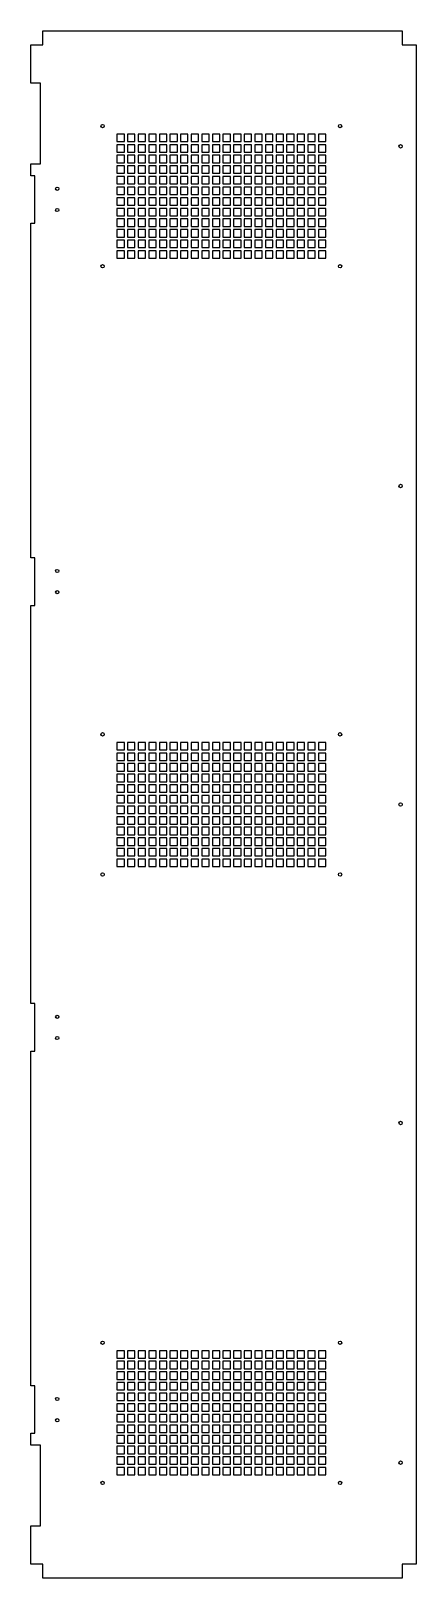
# Model space of a CAD drawing. Header units: inches. Extents: x -11.2 to 11.5, y -45.5 to 45.5.
import ezdxf

# ---------------------------------------------------------------- set-up
doc = ezdxf.new("R2010")
doc.units = ezdxf.units.IN
doc.header["$MEASUREMENT"] = 0

msp = doc.modelspace()

# ---------------------------------------------------------------- linework, layer by layer
at = {"color": 7, "linetype": 'Continuous', "lineweight": 25}
for p, q in [((-10.525, 44.72), (-10.525, 45.542)), ((-10.525, 45.542), (10.655, 45.542)), ((10.655, 45.542), (10.655, 44.72)), ((-11.227, 42.47), (-11.227, 44.72)), ((-11.227, 44.72), (-10.525, 44.72)), ((10.655, 44.72), (11.477, 44.72)), ((11.477, 44.72), (11.477, -44.72)), ((-10.655, 42.47), (-11.227, 42.47)), ((-10.655, 37.72), (-10.655, 42.47)), ((-5.718, 39.472), (-6.155, 39.472)), ((-6.155, 39.472), (-6.155, 39.035)), ((-5.718, 39.035), (-5.718, 39.472)), ((-5.093, 39.472), (-5.53, 39.472)), ((-5.53, 39.472), (-5.53, 39.035)), ((-5.093, 39.035), (-5.093, 39.472)), ((-4.468, 39.472), (-4.905, 39.472)), ((-4.905, 39.472), (-4.905, 39.035)), ((-4.468, 39.035), (-4.468, 39.472)), ((-3.843, 39.472), (-4.28, 39.472)), ((-4.28, 39.472), (-4.28, 39.035)), ((-3.843, 39.035), (-3.843, 39.472)), ((-3.218, 39.472), (-3.655, 39.472)), ((-3.655, 39.472), (-3.655, 39.035)), ((-3.218, 39.035), (-3.218, 39.472)), ((-2.593, 39.472), (-3.03, 39.472)), ((-3.03, 39.472), (-3.03, 39.035)), ((-2.593, 39.035), (-2.593, 39.472)), ((-1.968, 39.472), (-2.405, 39.472)), ((-2.405, 39.472), (-2.405, 39.035)), ((-1.968, 39.035), (-1.968, 39.472)), ((-1.343, 39.472), (-1.78, 39.472)), ((-1.78, 39.472), (-1.78, 39.035)), ((-1.343, 39.035), (-1.343, 39.472)), ((-0.718, 39.472), (-1.155, 39.472)), ((-1.155, 39.472), (-1.155, 39.035)), ((-0.718, 39.035), (-0.718, 39.472)), ((-0.093, 39.472), (-0.53, 39.472)), ((-0.53, 39.472), (-0.53, 39.035)), ((-0.093, 39.035), (-0.093, 39.472)), ((0.532, 39.472), (0.095, 39.472)), ((0.095, 39.472), (0.095, 39.035)), ((0.532, 39.035), (0.532, 39.472)), ((1.157, 39.472), (0.72, 39.472)), ((0.72, 39.472), (0.72, 39.035)), ((1.157, 39.035), (1.157, 39.472)), ((1.782, 39.472), (1.345, 39.472)), ((1.345, 39.472), (1.345, 39.035)), ((1.782, 39.035), (1.782, 39.472)), ((2.407, 39.472), (1.97, 39.472)), ((1.97, 39.472), (1.97, 39.035)), ((2.407, 39.035), (2.407, 39.472)), ((3.032, 39.472), (2.595, 39.472)), ((2.595, 39.472), (2.595, 39.035)), ((3.032, 39.035), (3.032, 39.472)), ((3.657, 39.472), (3.22, 39.472)), ((3.22, 39.472), (3.22, 39.035)), ((3.657, 39.035), (3.657, 39.472)), ((4.282, 39.472), (3.845, 39.472)), ((3.845, 39.472), (3.845, 39.035)), ((4.282, 39.035), (4.282, 39.472)), ((4.907, 39.472), (4.47, 39.472)), ((4.47, 39.472), (4.47, 39.035)), ((4.907, 39.035), (4.907, 39.472)), ((5.532, 39.472), (5.095, 39.472)), ((5.095, 39.472), (5.095, 39.035)), ((5.532, 39.035), (5.532, 39.472)), ((6.157, 39.472), (5.72, 39.472)), ((5.72, 39.472), (5.72, 39.035)), ((6.157, 39.035), (6.157, 39.472)), ((-6.155, 39.035), (-5.718, 39.035)), ((-5.718, 38.847), (-6.155, 38.847)), ((-6.155, 38.847), (-6.155, 38.41)), ((-6.155, 38.41), (-5.718, 38.41)), ((-5.718, 38.41), (-5.718, 38.847)), ((-5.53, 39.035), (-5.093, 39.035)), ((-5.093, 38.847), (-5.53, 38.847)), ((-5.53, 38.847), (-5.53, 38.41)), ((-5.53, 38.41), (-5.093, 38.41)), ((-5.093, 38.41), (-5.093, 38.847)), ((-4.905, 39.035), (-4.468, 39.035)), ((-4.468, 38.847), (-4.905, 38.847)), ((-4.905, 38.847), (-4.905, 38.41)), ((-4.905, 38.41), (-4.468, 38.41)), ((-4.468, 38.41), (-4.468, 38.847)), ((-4.28, 39.035), (-3.843, 39.035)), ((-3.843, 38.847), (-4.28, 38.847)), ((-4.28, 38.847), (-4.28, 38.41)), ((-4.28, 38.41), (-3.843, 38.41)), ((-3.843, 38.41), (-3.843, 38.847)), ((-3.655, 39.035), (-3.218, 39.035)), ((-3.218, 38.847), (-3.655, 38.847)), ((-3.655, 38.847), (-3.655, 38.41)), ((-3.655, 38.41), (-3.218, 38.41)), ((-3.218, 38.41), (-3.218, 38.847)), ((-3.03, 39.035), (-2.593, 39.035)), ((-2.593, 38.847), (-3.03, 38.847)), ((-3.03, 38.847), (-3.03, 38.41)), ((-3.03, 38.41), (-2.593, 38.41)), ((-2.593, 38.41), (-2.593, 38.847)), ((-2.405, 39.035), (-1.968, 39.035)), ((-1.968, 38.847), (-2.405, 38.847)), ((-2.405, 38.847), (-2.405, 38.41)), ((-2.405, 38.41), (-1.968, 38.41)), ((-1.968, 38.41), (-1.968, 38.847)), ((-1.78, 39.035), (-1.343, 39.035)), ((-1.343, 38.847), (-1.78, 38.847)), ((-1.78, 38.847), (-1.78, 38.41)), ((-1.78, 38.41), (-1.343, 38.41)), ((-1.343, 38.41), (-1.343, 38.847)), ((-1.155, 39.035), (-0.718, 39.035)), ((-0.718, 38.847), (-1.155, 38.847)), ((-1.155, 38.847), (-1.155, 38.41)), ((-1.155, 38.41), (-0.718, 38.41)), ((-0.718, 38.41), (-0.718, 38.847)), ((-0.53, 39.035), (-0.093, 39.035)), ((-0.093, 38.847), (-0.53, 38.847)), ((-0.53, 38.847), (-0.53, 38.41)), ((-0.53, 38.41), (-0.093, 38.41)), ((-0.093, 38.41), (-0.093, 38.847)), ((0.095, 39.035), (0.532, 39.035)), ((0.532, 38.847), (0.095, 38.847)), ((0.095, 38.847), (0.095, 38.41)), ((0.095, 38.41), (0.532, 38.41)), ((0.532, 38.41), (0.532, 38.847)), ((0.72, 39.035), (1.157, 39.035)), ((1.157, 38.847), (0.72, 38.847)), ((0.72, 38.847), (0.72, 38.41)), ((0.72, 38.41), (1.157, 38.41)), ((1.157, 38.41), (1.157, 38.847)), ((1.345, 39.035), (1.782, 39.035)), ((1.782, 38.847), (1.345, 38.847)), ((1.345, 38.847), (1.345, 38.41)), ((1.345, 38.41), (1.782, 38.41)), ((1.782, 38.41), (1.782, 38.847)), ((1.97, 39.035), (2.407, 39.035)), ((2.407, 38.847), (1.97, 38.847)), ((1.97, 38.847), (1.97, 38.41)), ((1.97, 38.41), (2.407, 38.41)), ((2.407, 38.41), (2.407, 38.847)), ((2.595, 39.035), (3.032, 39.035)), ((3.032, 38.847), (2.595, 38.847)), ((2.595, 38.847), (2.595, 38.41)), ((2.595, 38.41), (3.032, 38.41)), ((3.032, 38.41), (3.032, 38.847)), ((3.22, 39.035), (3.657, 39.035)), ((3.657, 38.847), (3.22, 38.847)), ((3.22, 38.847), (3.22, 38.41)), ((3.22, 38.41), (3.657, 38.41)), ((3.657, 38.41), (3.657, 38.847)), ((3.845, 39.035), (4.282, 39.035)), ((4.282, 38.847), (3.845, 38.847)), ((3.845, 38.847), (3.845, 38.41)), ((3.845, 38.41), (4.282, 38.41)), ((4.282, 38.41), (4.282, 38.847)), ((4.47, 39.035), (4.907, 39.035)), ((4.907, 38.847), (4.47, 38.847)), ((4.47, 38.847), (4.47, 38.41)), ((4.47, 38.41), (4.907, 38.41)), ((4.907, 38.41), (4.907, 38.847)), ((5.095, 39.035), (5.532, 39.035)), ((5.532, 38.847), (5.095, 38.847)), ((5.095, 38.847), (5.095, 38.41)), ((5.095, 38.41), (5.532, 38.41)), ((5.532, 38.41), (5.532, 38.847)), ((5.72, 39.035), (6.157, 39.035)), ((6.157, 38.847), (5.72, 38.847)), ((5.72, 38.847), (5.72, 38.41)), ((5.72, 38.41), (6.157, 38.41)), ((6.157, 38.41), (6.157, 38.847)), ((-11.227, 37.02), (-11.227, 37.72)), ((-11.227, 37.72), (-10.655, 37.72)), ((-5.718, 38.222), (-6.155, 38.222)), ((-6.155, 38.222), (-6.155, 37.785)), ((-6.155, 37.785), (-5.718, 37.785)), ((-5.718, 37.597), (-6.155, 37.597)), ((-6.155, 37.597), (-6.155, 37.16)), ((-5.718, 37.785), (-5.718, 38.222)), ((-5.718, 37.16), (-5.718, 37.597)), ((-5.093, 38.222), (-5.53, 38.222)), ((-5.53, 38.222), (-5.53, 37.785)), ((-5.53, 37.785), (-5.093, 37.785)), ((-5.093, 37.597), (-5.53, 37.597)), ((-5.53, 37.597), (-5.53, 37.16)), ((-5.093, 37.785), (-5.093, 38.222)), ((-5.093, 37.16), (-5.093, 37.597)), ((-4.468, 38.222), (-4.905, 38.222)), ((-4.905, 38.222), (-4.905, 37.785)), ((-4.905, 37.785), (-4.468, 37.785)), ((-4.468, 37.597), (-4.905, 37.597)), ((-4.905, 37.597), (-4.905, 37.16)), ((-4.468, 37.785), (-4.468, 38.222)), ((-4.468, 37.16), (-4.468, 37.597)), ((-3.843, 38.222), (-4.28, 38.222)), ((-4.28, 38.222), (-4.28, 37.785)), ((-4.28, 37.785), (-3.843, 37.785)), ((-3.843, 37.597), (-4.28, 37.597)), ((-4.28, 37.597), (-4.28, 37.16)), ((-3.843, 37.785), (-3.843, 38.222)), ((-3.843, 37.16), (-3.843, 37.597)), ((-3.218, 38.222), (-3.655, 38.222)), ((-3.655, 38.222), (-3.655, 37.785)), ((-3.655, 37.785), (-3.218, 37.785)), ((-3.218, 37.597), (-3.655, 37.597)), ((-3.655, 37.597), (-3.655, 37.16)), ((-3.218, 37.785), (-3.218, 38.222)), ((-3.218, 37.16), (-3.218, 37.597)), ((-2.593, 38.222), (-3.03, 38.222)), ((-3.03, 38.222), (-3.03, 37.785)), ((-3.03, 37.785), (-2.593, 37.785)), ((-2.593, 37.597), (-3.03, 37.597)), ((-3.03, 37.597), (-3.03, 37.16)), ((-2.593, 37.785), (-2.593, 38.222)), ((-2.593, 37.16), (-2.593, 37.597)), ((-1.968, 38.222), (-2.405, 38.222)), ((-2.405, 38.222), (-2.405, 37.785)), ((-2.405, 37.785), (-1.968, 37.785)), ((-1.968, 37.597), (-2.405, 37.597)), ((-2.405, 37.597), (-2.405, 37.16)), ((-1.968, 37.785), (-1.968, 38.222)), ((-1.968, 37.16), (-1.968, 37.597)), ((-1.343, 38.222), (-1.78, 38.222)), ((-1.78, 38.222), (-1.78, 37.785)), ((-1.78, 37.785), (-1.343, 37.785)), ((-1.343, 37.597), (-1.78, 37.597)), ((-1.78, 37.597), (-1.78, 37.16)), ((-1.343, 37.785), (-1.343, 38.222)), ((-1.343, 37.16), (-1.343, 37.597)), ((-0.718, 38.222), (-1.155, 38.222)), ((-1.155, 38.222), (-1.155, 37.785)), ((-1.155, 37.785), (-0.718, 37.785)), ((-0.718, 37.597), (-1.155, 37.597)), ((-1.155, 37.597), (-1.155, 37.16)), ((-0.718, 37.785), (-0.718, 38.222)), ((-0.718, 37.16), (-0.718, 37.597)), ((-0.093, 38.222), (-0.53, 38.222)), ((-0.53, 38.222), (-0.53, 37.785)), ((-0.53, 37.785), (-0.093, 37.785)), ((-0.093, 37.597), (-0.53, 37.597)), ((-0.53, 37.597), (-0.53, 37.16)), ((-0.093, 37.785), (-0.093, 38.222)), ((-0.093, 37.16), (-0.093, 37.597)), ((0.532, 38.222), (0.095, 38.222)), ((0.095, 38.222), (0.095, 37.785)), ((0.095, 37.785), (0.532, 37.785)), ((0.532, 37.597), (0.095, 37.597)), ((0.095, 37.597), (0.095, 37.16)), ((0.532, 37.785), (0.532, 38.222)), ((0.532, 37.16), (0.532, 37.597)), ((1.157, 38.222), (0.72, 38.222)), ((0.72, 38.222), (0.72, 37.785)), ((0.72, 37.785), (1.157, 37.785)), ((1.157, 37.597), (0.72, 37.597)), ((0.72, 37.597), (0.72, 37.16)), ((1.157, 37.785), (1.157, 38.222)), ((1.157, 37.16), (1.157, 37.597)), ((1.782, 38.222), (1.345, 38.222)), ((1.345, 38.222), (1.345, 37.785)), ((1.345, 37.785), (1.782, 37.785)), ((1.782, 37.597), (1.345, 37.597)), ((1.345, 37.597), (1.345, 37.16)), ((1.782, 37.785), (1.782, 38.222)), ((1.782, 37.16), (1.782, 37.597)), ((2.407, 38.222), (1.97, 38.222)), ((1.97, 38.222), (1.97, 37.785)), ((1.97, 37.785), (2.407, 37.785)), ((2.407, 37.597), (1.97, 37.597)), ((1.97, 37.597), (1.97, 37.16)), ((2.407, 37.785), (2.407, 38.222)), ((2.407, 37.16), (2.407, 37.597)), ((3.032, 38.222), (2.595, 38.222)), ((2.595, 38.222), (2.595, 37.785)), ((2.595, 37.785), (3.032, 37.785)), ((3.032, 37.597), (2.595, 37.597)), ((2.595, 37.597), (2.595, 37.16)), ((3.032, 37.785), (3.032, 38.222)), ((3.032, 37.16), (3.032, 37.597)), ((3.657, 38.222), (3.22, 38.222)), ((3.22, 38.222), (3.22, 37.785)), ((3.22, 37.785), (3.657, 37.785)), ((3.657, 37.597), (3.22, 37.597)), ((3.22, 37.597), (3.22, 37.16)), ((3.657, 37.785), (3.657, 38.222)), ((3.657, 37.16), (3.657, 37.597)), ((4.282, 38.222), (3.845, 38.222)), ((3.845, 38.222), (3.845, 37.785)), ((3.845, 37.785), (4.282, 37.785)), ((4.282, 37.597), (3.845, 37.597)), ((3.845, 37.597), (3.845, 37.16)), ((4.282, 37.785), (4.282, 38.222)), ((4.282, 37.16), (4.282, 37.597)), ((4.907, 38.222), (4.47, 38.222)), ((4.47, 38.222), (4.47, 37.785)), ((4.47, 37.785), (4.907, 37.785)), ((4.907, 37.597), (4.47, 37.597)), ((4.47, 37.597), (4.47, 37.16)), ((4.907, 37.785), (4.907, 38.222)), ((4.907, 37.16), (4.907, 37.597)), ((5.532, 38.222), (5.095, 38.222)), ((5.095, 38.222), (5.095, 37.785)), ((5.095, 37.785), (5.532, 37.785)), ((5.532, 37.597), (5.095, 37.597)), ((5.095, 37.597), (5.095, 37.16)), ((5.532, 37.785), (5.532, 38.222)), ((5.532, 37.16), (5.532, 37.597)), ((6.157, 38.222), (5.72, 38.222)), ((5.72, 38.222), (5.72, 37.785)), ((5.72, 37.785), (6.157, 37.785)), ((6.157, 37.597), (5.72, 37.597)), ((5.72, 37.597), (5.72, 37.16)), ((6.157, 37.785), (6.157, 38.222)), ((6.157, 37.16), (6.157, 37.597)), ((-10.997, 37.02), (-11.227, 37.02)), ((-10.997, 34.22), (-10.997, 37.02)), ((-6.155, 37.16), (-5.718, 37.16)), ((-5.718, 36.972), (-6.155, 36.972)), ((-6.155, 36.972), (-6.155, 36.535)), ((-6.155, 36.535), (-5.718, 36.535)), ((-5.718, 36.535), (-5.718, 36.972)), ((-5.53, 37.16), (-5.093, 37.16)), ((-5.093, 36.972), (-5.53, 36.972)), ((-5.53, 36.972), (-5.53, 36.535)), ((-5.53, 36.535), (-5.093, 36.535)), ((-5.093, 36.535), (-5.093, 36.972)), ((-4.905, 37.16), (-4.468, 37.16)), ((-4.468, 36.972), (-4.905, 36.972)), ((-4.905, 36.972), (-4.905, 36.535)), ((-4.905, 36.535), (-4.468, 36.535)), ((-4.468, 36.535), (-4.468, 36.972)), ((-4.28, 37.16), (-3.843, 37.16)), ((-3.843, 36.972), (-4.28, 36.972)), ((-4.28, 36.972), (-4.28, 36.535)), ((-4.28, 36.535), (-3.843, 36.535)), ((-3.843, 36.535), (-3.843, 36.972)), ((-3.655, 37.16), (-3.218, 37.16)), ((-3.218, 36.972), (-3.655, 36.972)), ((-3.655, 36.972), (-3.655, 36.535)), ((-3.655, 36.535), (-3.218, 36.535)), ((-3.218, 36.535), (-3.218, 36.972)), ((-3.03, 37.16), (-2.593, 37.16)), ((-2.593, 36.972), (-3.03, 36.972)), ((-3.03, 36.972), (-3.03, 36.535)), ((-3.03, 36.535), (-2.593, 36.535)), ((-2.593, 36.535), (-2.593, 36.972)), ((-2.405, 37.16), (-1.968, 37.16)), ((-1.968, 36.972), (-2.405, 36.972)), ((-2.405, 36.972), (-2.405, 36.535)), ((-2.405, 36.535), (-1.968, 36.535)), ((-1.968, 36.535), (-1.968, 36.972)), ((-1.78, 37.16), (-1.343, 37.16)), ((-1.343, 36.972), (-1.78, 36.972)), ((-1.78, 36.972), (-1.78, 36.535)), ((-1.78, 36.535), (-1.343, 36.535)), ((-1.343, 36.535), (-1.343, 36.972)), ((-1.155, 37.16), (-0.718, 37.16)), ((-0.718, 36.972), (-1.155, 36.972)), ((-1.155, 36.972), (-1.155, 36.535)), ((-1.155, 36.535), (-0.718, 36.535)), ((-0.718, 36.535), (-0.718, 36.972)), ((-0.53, 37.16), (-0.093, 37.16)), ((-0.093, 36.972), (-0.53, 36.972)), ((-0.53, 36.972), (-0.53, 36.535)), ((-0.53, 36.535), (-0.093, 36.535)), ((-0.093, 36.535), (-0.093, 36.972)), ((0.095, 37.16), (0.532, 37.16)), ((0.532, 36.972), (0.095, 36.972)), ((0.095, 36.972), (0.095, 36.535)), ((0.095, 36.535), (0.532, 36.535)), ((0.532, 36.535), (0.532, 36.972)), ((0.72, 37.16), (1.157, 37.16)), ((1.157, 36.972), (0.72, 36.972)), ((0.72, 36.972), (0.72, 36.535)), ((0.72, 36.535), (1.157, 36.535)), ((1.157, 36.535), (1.157, 36.972)), ((1.345, 37.16), (1.782, 37.16)), ((1.782, 36.972), (1.345, 36.972)), ((1.345, 36.972), (1.345, 36.535)), ((1.345, 36.535), (1.782, 36.535)), ((1.782, 36.535), (1.782, 36.972)), ((1.97, 37.16), (2.407, 37.16)), ((2.407, 36.972), (1.97, 36.972)), ((1.97, 36.972), (1.97, 36.535)), ((1.97, 36.535), (2.407, 36.535)), ((2.407, 36.535), (2.407, 36.972)), ((2.595, 37.16), (3.032, 37.16)), ((3.032, 36.972), (2.595, 36.972)), ((2.595, 36.972), (2.595, 36.535)), ((2.595, 36.535), (3.032, 36.535)), ((3.032, 36.535), (3.032, 36.972)), ((3.22, 37.16), (3.657, 37.16)), ((3.657, 36.972), (3.22, 36.972)), ((3.22, 36.972), (3.22, 36.535)), ((3.22, 36.535), (3.657, 36.535)), ((3.657, 36.535), (3.657, 36.972)), ((3.845, 37.16), (4.282, 37.16)), ((4.282, 36.972), (3.845, 36.972)), ((3.845, 36.972), (3.845, 36.535)), ((3.845, 36.535), (4.282, 36.535)), ((4.282, 36.535), (4.282, 36.972)), ((4.47, 37.16), (4.907, 37.16)), ((4.907, 36.972), (4.47, 36.972)), ((4.47, 36.972), (4.47, 36.535)), ((4.47, 36.535), (4.907, 36.535)), ((4.907, 36.535), (4.907, 36.972)), ((5.095, 37.16), (5.532, 37.16)), ((5.532, 36.972), (5.095, 36.972)), ((5.095, 36.972), (5.095, 36.535)), ((5.095, 36.535), (5.532, 36.535)), ((5.532, 36.535), (5.532, 36.972)), ((5.72, 37.16), (6.157, 37.16)), ((6.157, 36.972), (5.72, 36.972)), ((5.72, 36.972), (5.72, 36.535)), ((5.72, 36.535), (6.157, 36.535)), ((6.157, 36.535), (6.157, 36.972)), ((-5.718, 36.347), (-6.155, 36.347)), ((-6.155, 36.347), (-6.155, 35.91)), ((-6.155, 35.91), (-5.718, 35.91)), ((-5.718, 35.722), (-6.155, 35.722)), ((-6.155, 35.722), (-6.155, 35.285)), ((-5.718, 35.91), (-5.718, 36.347)), ((-5.718, 35.285), (-5.718, 35.722)), ((-5.093, 36.347), (-5.53, 36.347)), ((-5.53, 36.347), (-5.53, 35.91)), ((-5.53, 35.91), (-5.093, 35.91)), ((-5.093, 35.722), (-5.53, 35.722)), ((-5.53, 35.722), (-5.53, 35.285)), ((-5.093, 35.91), (-5.093, 36.347)), ((-5.093, 35.285), (-5.093, 35.722)), ((-4.468, 36.347), (-4.905, 36.347)), ((-4.905, 36.347), (-4.905, 35.91)), ((-4.905, 35.91), (-4.468, 35.91)), ((-4.468, 35.722), (-4.905, 35.722)), ((-4.905, 35.722), (-4.905, 35.285)), ((-4.468, 35.91), (-4.468, 36.347)), ((-4.468, 35.285), (-4.468, 35.722)), ((-3.843, 36.347), (-4.28, 36.347)), ((-4.28, 36.347), (-4.28, 35.91)), ((-4.28, 35.91), (-3.843, 35.91)), ((-3.843, 35.722), (-4.28, 35.722)), ((-4.28, 35.722), (-4.28, 35.285)), ((-3.843, 35.91), (-3.843, 36.347)), ((-3.843, 35.285), (-3.843, 35.722)), ((-3.218, 36.347), (-3.655, 36.347)), ((-3.655, 36.347), (-3.655, 35.91)), ((-3.655, 35.91), (-3.218, 35.91)), ((-3.218, 35.722), (-3.655, 35.722)), ((-3.655, 35.722), (-3.655, 35.285)), ((-3.218, 35.91), (-3.218, 36.347)), ((-3.218, 35.285), (-3.218, 35.722)), ((-2.593, 36.347), (-3.03, 36.347)), ((-3.03, 36.347), (-3.03, 35.91)), ((-3.03, 35.91), (-2.593, 35.91)), ((-2.593, 35.722), (-3.03, 35.722)), ((-3.03, 35.722), (-3.03, 35.285)), ((-2.593, 35.91), (-2.593, 36.347)), ((-2.593, 35.285), (-2.593, 35.722)), ((-1.968, 36.347), (-2.405, 36.347)), ((-2.405, 36.347), (-2.405, 35.91)), ((-2.405, 35.91), (-1.968, 35.91)), ((-1.968, 35.722), (-2.405, 35.722)), ((-2.405, 35.722), (-2.405, 35.285)), ((-1.968, 35.91), (-1.968, 36.347)), ((-1.968, 35.285), (-1.968, 35.722)), ((-1.343, 36.347), (-1.78, 36.347)), ((-1.78, 36.347), (-1.78, 35.91)), ((-1.78, 35.91), (-1.343, 35.91)), ((-1.343, 35.722), (-1.78, 35.722)), ((-1.78, 35.722), (-1.78, 35.285)), ((-1.343, 35.91), (-1.343, 36.347)), ((-1.343, 35.285), (-1.343, 35.722)), ((-0.718, 36.347), (-1.155, 36.347)), ((-1.155, 36.347), (-1.155, 35.91)), ((-1.155, 35.91), (-0.718, 35.91)), ((-0.718, 35.722), (-1.155, 35.722)), ((-1.155, 35.722), (-1.155, 35.285)), ((-0.718, 35.91), (-0.718, 36.347)), ((-0.718, 35.285), (-0.718, 35.722)), ((-0.093, 36.347), (-0.53, 36.347)), ((-0.53, 36.347), (-0.53, 35.91)), ((-0.53, 35.91), (-0.093, 35.91)), ((-0.093, 35.722), (-0.53, 35.722)), ((-0.53, 35.722), (-0.53, 35.285)), ((-0.093, 35.91), (-0.093, 36.347)), ((-0.093, 35.285), (-0.093, 35.722)), ((0.532, 36.347), (0.095, 36.347)), ((0.095, 36.347), (0.095, 35.91)), ((0.095, 35.91), (0.532, 35.91)), ((0.532, 35.722), (0.095, 35.722)), ((0.095, 35.722), (0.095, 35.285)), ((0.532, 35.91), (0.532, 36.347)), ((0.532, 35.285), (0.532, 35.722)), ((1.157, 36.347), (0.72, 36.347)), ((0.72, 36.347), (0.72, 35.91)), ((0.72, 35.91), (1.157, 35.91)), ((1.157, 35.722), (0.72, 35.722)), ((0.72, 35.722), (0.72, 35.285)), ((1.157, 35.91), (1.157, 36.347)), ((1.157, 35.285), (1.157, 35.722)), ((1.782, 36.347), (1.345, 36.347)), ((1.345, 36.347), (1.345, 35.91)), ((1.345, 35.91), (1.782, 35.91)), ((1.782, 35.722), (1.345, 35.722)), ((1.345, 35.722), (1.345, 35.285)), ((1.782, 35.91), (1.782, 36.347)), ((1.782, 35.285), (1.782, 35.722)), ((2.407, 36.347), (1.97, 36.347)), ((1.97, 36.347), (1.97, 35.91)), ((1.97, 35.91), (2.407, 35.91)), ((2.407, 35.722), (1.97, 35.722)), ((1.97, 35.722), (1.97, 35.285)), ((2.407, 35.91), (2.407, 36.347)), ((2.407, 35.285), (2.407, 35.722)), ((3.032, 36.347), (2.595, 36.347)), ((2.595, 36.347), (2.595, 35.91)), ((2.595, 35.91), (3.032, 35.91)), ((3.032, 35.722), (2.595, 35.722)), ((2.595, 35.722), (2.595, 35.285)), ((3.032, 35.91), (3.032, 36.347)), ((3.032, 35.285), (3.032, 35.722)), ((3.657, 36.347), (3.22, 36.347)), ((3.22, 36.347), (3.22, 35.91)), ((3.22, 35.91), (3.657, 35.91)), ((3.657, 35.722), (3.22, 35.722)), ((3.22, 35.722), (3.22, 35.285)), ((3.657, 35.91), (3.657, 36.347)), ((3.657, 35.285), (3.657, 35.722)), ((4.282, 36.347), (3.845, 36.347)), ((3.845, 36.347), (3.845, 35.91)), ((3.845, 35.91), (4.282, 35.91)), ((4.282, 35.722), (3.845, 35.722)), ((3.845, 35.722), (3.845, 35.285)), ((4.282, 35.91), (4.282, 36.347)), ((4.282, 35.285), (4.282, 35.722)), ((4.907, 36.347), (4.47, 36.347)), ((4.47, 36.347), (4.47, 35.91)), ((4.47, 35.91), (4.907, 35.91)), ((4.907, 35.722), (4.47, 35.722)), ((4.47, 35.722), (4.47, 35.285)), ((4.907, 35.91), (4.907, 36.347)), ((4.907, 35.285), (4.907, 35.722)), ((5.532, 36.347), (5.095, 36.347)), ((5.095, 36.347), (5.095, 35.91)), ((5.095, 35.91), (5.532, 35.91)), ((5.532, 35.722), (5.095, 35.722)), ((5.095, 35.722), (5.095, 35.285)), ((5.532, 35.91), (5.532, 36.347)), ((5.532, 35.285), (5.532, 35.722)), ((6.157, 36.347), (5.72, 36.347)), ((5.72, 36.347), (5.72, 35.91)), ((5.72, 35.91), (6.157, 35.91)), ((6.157, 35.722), (5.72, 35.722)), ((5.72, 35.722), (5.72, 35.285)), ((6.157, 35.91), (6.157, 36.347)), ((6.157, 35.285), (6.157, 35.722)), ((-6.155, 35.285), (-5.718, 35.285)), ((-5.718, 35.097), (-6.155, 35.097)), ((-6.155, 35.097), (-6.155, 34.66)), ((-6.155, 34.66), (-5.718, 34.66)), ((-5.718, 34.66), (-5.718, 35.097)), ((-5.53, 35.285), (-5.093, 35.285)), ((-5.093, 35.097), (-5.53, 35.097)), ((-5.53, 35.097), (-5.53, 34.66)), ((-5.53, 34.66), (-5.093, 34.66)), ((-5.093, 34.66), (-5.093, 35.097)), ((-4.905, 35.285), (-4.468, 35.285)), ((-4.468, 35.097), (-4.905, 35.097)), ((-4.905, 35.097), (-4.905, 34.66)), ((-4.905, 34.66), (-4.468, 34.66)), ((-4.468, 34.66), (-4.468, 35.097)), ((-4.28, 35.285), (-3.843, 35.285)), ((-3.843, 35.097), (-4.28, 35.097)), ((-4.28, 35.097), (-4.28, 34.66)), ((-4.28, 34.66), (-3.843, 34.66)), ((-3.843, 34.66), (-3.843, 35.097)), ((-3.655, 35.285), (-3.218, 35.285)), ((-3.218, 35.097), (-3.655, 35.097)), ((-3.655, 35.097), (-3.655, 34.66)), ((-3.655, 34.66), (-3.218, 34.66)), ((-3.218, 34.66), (-3.218, 35.097)), ((-3.03, 35.285), (-2.593, 35.285)), ((-2.593, 35.097), (-3.03, 35.097)), ((-3.03, 35.097), (-3.03, 34.66)), ((-3.03, 34.66), (-2.593, 34.66)), ((-2.593, 34.66), (-2.593, 35.097)), ((-2.405, 35.285), (-1.968, 35.285)), ((-1.968, 35.097), (-2.405, 35.097)), ((-2.405, 35.097), (-2.405, 34.66)), ((-2.405, 34.66), (-1.968, 34.66)), ((-1.968, 34.66), (-1.968, 35.097)), ((-1.78, 35.285), (-1.343, 35.285)), ((-1.343, 35.097), (-1.78, 35.097)), ((-1.78, 35.097), (-1.78, 34.66)), ((-1.78, 34.66), (-1.343, 34.66)), ((-1.343, 34.66), (-1.343, 35.097)), ((-1.155, 35.285), (-0.718, 35.285)), ((-0.718, 35.097), (-1.155, 35.097)), ((-1.155, 35.097), (-1.155, 34.66)), ((-1.155, 34.66), (-0.718, 34.66)), ((-0.718, 34.66), (-0.718, 35.097)), ((-0.53, 35.285), (-0.093, 35.285)), ((-0.093, 35.097), (-0.53, 35.097)), ((-0.53, 35.097), (-0.53, 34.66)), ((-0.53, 34.66), (-0.093, 34.66)), ((-0.093, 34.66), (-0.093, 35.097)), ((0.095, 35.285), (0.532, 35.285)), ((0.532, 35.097), (0.095, 35.097)), ((0.095, 35.097), (0.095, 34.66)), ((0.095, 34.66), (0.532, 34.66)), ((0.532, 34.66), (0.532, 35.097)), ((0.72, 35.285), (1.157, 35.285)), ((1.157, 35.097), (0.72, 35.097)), ((0.72, 35.097), (0.72, 34.66)), ((0.72, 34.66), (1.157, 34.66)), ((1.157, 34.66), (1.157, 35.097)), ((1.345, 35.285), (1.782, 35.285)), ((1.782, 35.097), (1.345, 35.097)), ((1.345, 35.097), (1.345, 34.66)), ((1.345, 34.66), (1.782, 34.66)), ((1.782, 34.66), (1.782, 35.097)), ((1.97, 35.285), (2.407, 35.285)), ((2.407, 35.097), (1.97, 35.097)), ((1.97, 35.097), (1.97, 34.66)), ((1.97, 34.66), (2.407, 34.66)), ((2.407, 34.66), (2.407, 35.097)), ((2.595, 35.285), (3.032, 35.285)), ((3.032, 35.097), (2.595, 35.097)), ((2.595, 35.097), (2.595, 34.66)), ((2.595, 34.66), (3.032, 34.66)), ((3.032, 34.66), (3.032, 35.097)), ((3.22, 35.285), (3.657, 35.285)), ((3.657, 35.097), (3.22, 35.097)), ((3.22, 35.097), (3.22, 34.66)), ((3.22, 34.66), (3.657, 34.66)), ((3.657, 34.66), (3.657, 35.097)), ((3.845, 35.285), (4.282, 35.285)), ((4.282, 35.097), (3.845, 35.097)), ((3.845, 35.097), (3.845, 34.66)), ((3.845, 34.66), (4.282, 34.66)), ((4.282, 34.66), (4.282, 35.097)), ((4.47, 35.285), (4.907, 35.285)), ((4.907, 35.097), (4.47, 35.097)), ((4.47, 35.097), (4.47, 34.66)), ((4.47, 34.66), (4.907, 34.66)), ((4.907, 34.66), (4.907, 35.097)), ((5.095, 35.285), (5.532, 35.285)), ((5.532, 35.097), (5.095, 35.097)), ((5.095, 35.097), (5.095, 34.66)), ((5.095, 34.66), (5.532, 34.66)), ((5.532, 34.66), (5.532, 35.097)), ((5.72, 35.285), (6.157, 35.285)), ((6.157, 35.097), (5.72, 35.097)), ((5.72, 35.097), (5.72, 34.66)), ((5.72, 34.66), (6.157, 34.66)), ((6.157, 34.66), (6.157, 35.097)), ((-11.227, 14.52), (-11.227, 34.22)), ((-11.227, 34.22), (-10.997, 34.22)), ((-5.718, 34.472), (-6.155, 34.472)), ((-6.155, 34.472), (-6.155, 34.035)), ((-6.155, 34.035), (-5.718, 34.035)), ((-5.718, 33.847), (-6.155, 33.847)), ((-6.155, 33.847), (-6.155, 33.41)), ((-5.718, 34.035), (-5.718, 34.472)), ((-5.718, 33.41), (-5.718, 33.847)), ((-5.093, 34.472), (-5.53, 34.472)), ((-5.53, 34.472), (-5.53, 34.035)), ((-5.53, 34.035), (-5.093, 34.035)), ((-5.093, 33.847), (-5.53, 33.847)), ((-5.53, 33.847), (-5.53, 33.41)), ((-5.093, 34.035), (-5.093, 34.472)), ((-5.093, 33.41), (-5.093, 33.847)), ((-4.468, 34.472), (-4.905, 34.472)), ((-4.905, 34.472), (-4.905, 34.035)), ((-4.905, 34.035), (-4.468, 34.035)), ((-4.468, 33.847), (-4.905, 33.847)), ((-4.905, 33.847), (-4.905, 33.41)), ((-4.468, 34.035), (-4.468, 34.472)), ((-4.468, 33.41), (-4.468, 33.847)), ((-3.843, 34.472), (-4.28, 34.472)), ((-4.28, 34.472), (-4.28, 34.035)), ((-4.28, 34.035), (-3.843, 34.035)), ((-3.843, 33.847), (-4.28, 33.847)), ((-4.28, 33.847), (-4.28, 33.41)), ((-3.843, 34.035), (-3.843, 34.472)), ((-3.843, 33.41), (-3.843, 33.847)), ((-3.218, 34.472), (-3.655, 34.472)), ((-3.655, 34.472), (-3.655, 34.035)), ((-3.655, 34.035), (-3.218, 34.035)), ((-3.218, 33.847), (-3.655, 33.847)), ((-3.655, 33.847), (-3.655, 33.41)), ((-3.218, 34.035), (-3.218, 34.472)), ((-3.218, 33.41), (-3.218, 33.847)), ((-2.593, 34.472), (-3.03, 34.472)), ((-3.03, 34.472), (-3.03, 34.035)), ((-3.03, 34.035), (-2.593, 34.035)), ((-2.593, 33.847), (-3.03, 33.847)), ((-3.03, 33.847), (-3.03, 33.41)), ((-2.593, 34.035), (-2.593, 34.472)), ((-2.593, 33.41), (-2.593, 33.847)), ((-1.968, 34.472), (-2.405, 34.472)), ((-2.405, 34.472), (-2.405, 34.035)), ((-2.405, 34.035), (-1.968, 34.035)), ((-1.968, 33.847), (-2.405, 33.847)), ((-2.405, 33.847), (-2.405, 33.41)), ((-1.968, 34.035), (-1.968, 34.472)), ((-1.968, 33.41), (-1.968, 33.847)), ((-1.343, 34.472), (-1.78, 34.472)), ((-1.78, 34.472), (-1.78, 34.035)), ((-1.78, 34.035), (-1.343, 34.035)), ((-1.343, 33.847), (-1.78, 33.847)), ((-1.78, 33.847), (-1.78, 33.41)), ((-1.343, 34.035), (-1.343, 34.472)), ((-1.343, 33.41), (-1.343, 33.847)), ((-0.718, 34.472), (-1.155, 34.472)), ((-1.155, 34.472), (-1.155, 34.035)), ((-1.155, 34.035), (-0.718, 34.035)), ((-0.718, 33.847), (-1.155, 33.847)), ((-1.155, 33.847), (-1.155, 33.41)), ((-0.718, 34.035), (-0.718, 34.472)), ((-0.718, 33.41), (-0.718, 33.847)), ((-0.093, 34.472), (-0.53, 34.472)), ((-0.53, 34.472), (-0.53, 34.035)), ((-0.53, 34.035), (-0.093, 34.035)), ((-0.093, 33.847), (-0.53, 33.847)), ((-0.53, 33.847), (-0.53, 33.41)), ((-0.093, 34.035), (-0.093, 34.472)), ((-0.093, 33.41), (-0.093, 33.847)), ((0.532, 34.472), (0.095, 34.472)), ((0.095, 34.472), (0.095, 34.035)), ((0.095, 34.035), (0.532, 34.035)), ((0.532, 33.847), (0.095, 33.847)), ((0.095, 33.847), (0.095, 33.41)), ((0.532, 34.035), (0.532, 34.472)), ((0.532, 33.41), (0.532, 33.847)), ((1.157, 34.472), (0.72, 34.472)), ((0.72, 34.472), (0.72, 34.035)), ((0.72, 34.035), (1.157, 34.035)), ((1.157, 33.847), (0.72, 33.847)), ((0.72, 33.847), (0.72, 33.41)), ((1.157, 34.035), (1.157, 34.472)), ((1.157, 33.41), (1.157, 33.847)), ((1.782, 34.472), (1.345, 34.472)), ((1.345, 34.472), (1.345, 34.035)), ((1.345, 34.035), (1.782, 34.035)), ((1.782, 33.847), (1.345, 33.847)), ((1.345, 33.847), (1.345, 33.41)), ((1.782, 34.035), (1.782, 34.472)), ((1.782, 33.41), (1.782, 33.847)), ((2.407, 34.472), (1.97, 34.472)), ((1.97, 34.472), (1.97, 34.035)), ((1.97, 34.035), (2.407, 34.035)), ((2.407, 33.847), (1.97, 33.847)), ((1.97, 33.847), (1.97, 33.41)), ((2.407, 34.035), (2.407, 34.472)), ((2.407, 33.41), (2.407, 33.847)), ((3.032, 34.472), (2.595, 34.472)), ((2.595, 34.472), (2.595, 34.035)), ((2.595, 34.035), (3.032, 34.035)), ((3.032, 33.847), (2.595, 33.847)), ((2.595, 33.847), (2.595, 33.41)), ((3.032, 34.035), (3.032, 34.472)), ((3.032, 33.41), (3.032, 33.847)), ((3.657, 34.472), (3.22, 34.472)), ((3.22, 34.472), (3.22, 34.035)), ((3.22, 34.035), (3.657, 34.035)), ((3.657, 33.847), (3.22, 33.847)), ((3.22, 33.847), (3.22, 33.41)), ((3.657, 34.035), (3.657, 34.472)), ((3.657, 33.41), (3.657, 33.847)), ((4.282, 34.472), (3.845, 34.472)), ((3.845, 34.472), (3.845, 34.035)), ((3.845, 34.035), (4.282, 34.035)), ((4.282, 33.847), (3.845, 33.847)), ((3.845, 33.847), (3.845, 33.41)), ((4.282, 34.035), (4.282, 34.472)), ((4.282, 33.41), (4.282, 33.847)), ((4.907, 34.472), (4.47, 34.472)), ((4.47, 34.472), (4.47, 34.035)), ((4.47, 34.035), (4.907, 34.035)), ((4.907, 33.847), (4.47, 33.847)), ((4.47, 33.847), (4.47, 33.41)), ((4.907, 34.035), (4.907, 34.472)), ((4.907, 33.41), (4.907, 33.847)), ((5.532, 34.472), (5.095, 34.472)), ((5.095, 34.472), (5.095, 34.035)), ((5.095, 34.035), (5.532, 34.035)), ((5.532, 33.847), (5.095, 33.847)), ((5.095, 33.847), (5.095, 33.41)), ((5.532, 34.035), (5.532, 34.472)), ((5.532, 33.41), (5.532, 33.847)), ((6.157, 34.472), (5.72, 34.472)), ((5.72, 34.472), (5.72, 34.035)), ((5.72, 34.035), (6.157, 34.035)), ((6.157, 33.847), (5.72, 33.847)), ((5.72, 33.847), (5.72, 33.41)), ((6.157, 34.035), (6.157, 34.472)), ((6.157, 33.41), (6.157, 33.847)), ((-6.155, 33.41), (-5.718, 33.41)), ((-5.718, 33.222), (-6.155, 33.222)), ((-6.155, 33.222), (-6.155, 32.785)), ((-5.718, 32.785), (-5.718, 33.222)), ((-5.53, 33.41), (-5.093, 33.41)), ((-5.093, 33.222), (-5.53, 33.222)), ((-5.53, 33.222), (-5.53, 32.785)), ((-5.093, 32.785), (-5.093, 33.222)), ((-4.905, 33.41), (-4.468, 33.41)), ((-4.468, 33.222), (-4.905, 33.222)), ((-4.905, 33.222), (-4.905, 32.785)), ((-4.468, 32.785), (-4.468, 33.222)), ((-4.28, 33.41), (-3.843, 33.41)), ((-3.843, 33.222), (-4.28, 33.222)), ((-4.28, 33.222), (-4.28, 32.785)), ((-3.843, 32.785), (-3.843, 33.222)), ((-3.655, 33.41), (-3.218, 33.41)), ((-3.218, 33.222), (-3.655, 33.222)), ((-3.655, 33.222), (-3.655, 32.785)), ((-3.218, 32.785), (-3.218, 33.222)), ((-3.03, 33.41), (-2.593, 33.41)), ((-2.593, 33.222), (-3.03, 33.222)), ((-3.03, 33.222), (-3.03, 32.785)), ((-2.593, 32.785), (-2.593, 33.222)), ((-2.405, 33.41), (-1.968, 33.41)), ((-1.968, 33.222), (-2.405, 33.222)), ((-2.405, 33.222), (-2.405, 32.785)), ((-1.968, 32.785), (-1.968, 33.222)), ((-1.78, 33.41), (-1.343, 33.41)), ((-1.343, 33.222), (-1.78, 33.222)), ((-1.78, 33.222), (-1.78, 32.785)), ((-1.343, 32.785), (-1.343, 33.222)), ((-1.155, 33.41), (-0.718, 33.41)), ((-0.718, 33.222), (-1.155, 33.222)), ((-1.155, 33.222), (-1.155, 32.785)), ((-0.718, 32.785), (-0.718, 33.222)), ((-0.53, 33.41), (-0.093, 33.41)), ((-0.093, 33.222), (-0.53, 33.222)), ((-0.53, 33.222), (-0.53, 32.785)), ((-0.093, 32.785), (-0.093, 33.222)), ((0.095, 33.41), (0.532, 33.41)), ((0.532, 33.222), (0.095, 33.222)), ((0.095, 33.222), (0.095, 32.785)), ((0.532, 32.785), (0.532, 33.222)), ((0.72, 33.41), (1.157, 33.41)), ((1.157, 33.222), (0.72, 33.222)), ((0.72, 33.222), (0.72, 32.785)), ((1.157, 32.785), (1.157, 33.222)), ((1.345, 33.41), (1.782, 33.41)), ((1.782, 33.222), (1.345, 33.222)), ((1.345, 33.222), (1.345, 32.785)), ((1.782, 32.785), (1.782, 33.222)), ((1.97, 33.41), (2.407, 33.41)), ((2.407, 33.222), (1.97, 33.222)), ((1.97, 33.222), (1.97, 32.785)), ((2.407, 32.785), (2.407, 33.222)), ((2.595, 33.41), (3.032, 33.41)), ((3.032, 33.222), (2.595, 33.222)), ((2.595, 33.222), (2.595, 32.785)), ((3.032, 32.785), (3.032, 33.222)), ((3.22, 33.41), (3.657, 33.41)), ((3.657, 33.222), (3.22, 33.222)), ((3.22, 33.222), (3.22, 32.785)), ((3.657, 32.785), (3.657, 33.222)), ((3.845, 33.41), (4.282, 33.41)), ((4.282, 33.222), (3.845, 33.222)), ((3.845, 33.222), (3.845, 32.785)), ((4.282, 32.785), (4.282, 33.222)), ((4.47, 33.41), (4.907, 33.41)), ((4.907, 33.222), (4.47, 33.222)), ((4.47, 33.222), (4.47, 32.785)), ((4.907, 32.785), (4.907, 33.222)), ((5.095, 33.41), (5.532, 33.41)), ((5.532, 33.222), (5.095, 33.222)), ((5.095, 33.222), (5.095, 32.785)), ((5.532, 32.785), (5.532, 33.222)), ((5.72, 33.41), (6.157, 33.41)), ((6.157, 33.222), (5.72, 33.222)), ((5.72, 33.222), (5.72, 32.785)), ((6.157, 32.785), (6.157, 33.222)), ((-6.155, 32.785), (-5.718, 32.785)), ((-5.718, 32.597), (-6.155, 32.597)), ((-6.155, 32.597), (-6.155, 32.16)), ((-6.155, 32.16), (-5.718, 32.16)), ((-5.718, 32.16), (-5.718, 32.597)), ((-5.53, 32.785), (-5.093, 32.785)), ((-5.093, 32.597), (-5.53, 32.597)), ((-5.53, 32.597), (-5.53, 32.16)), ((-5.53, 32.16), (-5.093, 32.16)), ((-5.093, 32.16), (-5.093, 32.597)), ((-4.905, 32.785), (-4.468, 32.785)), ((-4.468, 32.597), (-4.905, 32.597)), ((-4.905, 32.597), (-4.905, 32.16)), ((-4.905, 32.16), (-4.468, 32.16)), ((-4.468, 32.16), (-4.468, 32.597)), ((-4.28, 32.785), (-3.843, 32.785)), ((-3.843, 32.597), (-4.28, 32.597)), ((-4.28, 32.597), (-4.28, 32.16)), ((-4.28, 32.16), (-3.843, 32.16)), ((-3.843, 32.16), (-3.843, 32.597)), ((-3.655, 32.785), (-3.218, 32.785)), ((-3.218, 32.597), (-3.655, 32.597)), ((-3.655, 32.597), (-3.655, 32.16)), ((-3.655, 32.16), (-3.218, 32.16)), ((-3.218, 32.16), (-3.218, 32.597)), ((-3.03, 32.785), (-2.593, 32.785)), ((-2.593, 32.597), (-3.03, 32.597)), ((-3.03, 32.597), (-3.03, 32.16)), ((-3.03, 32.16), (-2.593, 32.16)), ((-2.593, 32.16), (-2.593, 32.597)), ((-2.405, 32.785), (-1.968, 32.785)), ((-1.968, 32.597), (-2.405, 32.597)), ((-2.405, 32.597), (-2.405, 32.16)), ((-2.405, 32.16), (-1.968, 32.16)), ((-1.968, 32.16), (-1.968, 32.597)), ((-1.78, 32.785), (-1.343, 32.785)), ((-1.343, 32.597), (-1.78, 32.597)), ((-1.78, 32.597), (-1.78, 32.16)), ((-1.78, 32.16), (-1.343, 32.16)), ((-1.343, 32.16), (-1.343, 32.597)), ((-1.155, 32.785), (-0.718, 32.785)), ((-0.718, 32.597), (-1.155, 32.597)), ((-1.155, 32.597), (-1.155, 32.16)), ((-1.155, 32.16), (-0.718, 32.16)), ((-0.718, 32.16), (-0.718, 32.597)), ((-0.53, 32.785), (-0.093, 32.785)), ((-0.093, 32.597), (-0.53, 32.597)), ((-0.53, 32.597), (-0.53, 32.16)), ((-0.53, 32.16), (-0.093, 32.16)), ((-0.093, 32.16), (-0.093, 32.597)), ((0.095, 32.785), (0.532, 32.785)), ((0.532, 32.597), (0.095, 32.597)), ((0.095, 32.597), (0.095, 32.16)), ((0.095, 32.16), (0.532, 32.16)), ((0.532, 32.16), (0.532, 32.597)), ((0.72, 32.785), (1.157, 32.785)), ((1.157, 32.597), (0.72, 32.597)), ((0.72, 32.597), (0.72, 32.16)), ((0.72, 32.16), (1.157, 32.16)), ((1.157, 32.16), (1.157, 32.597)), ((1.345, 32.785), (1.782, 32.785)), ((1.782, 32.597), (1.345, 32.597)), ((1.345, 32.597), (1.345, 32.16)), ((1.345, 32.16), (1.782, 32.16)), ((1.782, 32.16), (1.782, 32.597)), ((1.97, 32.785), (2.407, 32.785)), ((2.407, 32.597), (1.97, 32.597)), ((1.97, 32.597), (1.97, 32.16)), ((1.97, 32.16), (2.407, 32.16)), ((2.407, 32.16), (2.407, 32.597)), ((2.595, 32.785), (3.032, 32.785)), ((3.032, 32.597), (2.595, 32.597)), ((2.595, 32.597), (2.595, 32.16)), ((2.595, 32.16), (3.032, 32.16)), ((3.032, 32.16), (3.032, 32.597)), ((3.22, 32.785), (3.657, 32.785)), ((3.657, 32.597), (3.22, 32.597)), ((3.22, 32.597), (3.22, 32.16)), ((3.22, 32.16), (3.657, 32.16)), ((3.657, 32.16), (3.657, 32.597)), ((3.845, 32.785), (4.282, 32.785)), ((4.282, 32.597), (3.845, 32.597)), ((3.845, 32.597), (3.845, 32.16)), ((3.845, 32.16), (4.282, 32.16)), ((4.282, 32.16), (4.282, 32.597)), ((4.47, 32.785), (4.907, 32.785)), ((4.907, 32.597), (4.47, 32.597)), ((4.47, 32.597), (4.47, 32.16)), ((4.47, 32.16), (4.907, 32.16)), ((4.907, 32.16), (4.907, 32.597)), ((5.095, 32.785), (5.532, 32.785)), ((5.532, 32.597), (5.095, 32.597)), ((5.095, 32.597), (5.095, 32.16)), ((5.095, 32.16), (5.532, 32.16)), ((5.532, 32.16), (5.532, 32.597)), ((5.72, 32.785), (6.157, 32.785)), ((6.157, 32.597), (5.72, 32.597)), ((5.72, 32.597), (5.72, 32.16)), ((5.72, 32.16), (6.157, 32.16)), ((6.157, 32.16), (6.157, 32.597)), ((-10.997, 14.52), (-11.227, 14.52)), ((-10.997, 11.72), (-10.997, 14.52)), ((-11.227, -11.72), (-11.227, 11.72)), ((-11.227, 11.72), (-10.997, 11.72)), ((-5.718, 3.656), (-6.155, 3.656)), ((-6.155, 3.656), (-6.155, 3.219)), ((-5.718, 3.219), (-5.718, 3.656)), ((-5.093, 3.656), (-5.53, 3.656)), ((-5.53, 3.656), (-5.53, 3.219)), ((-5.093, 3.219), (-5.093, 3.656)), ((-4.468, 3.656), (-4.905, 3.656)), ((-4.905, 3.656), (-4.905, 3.219)), ((-4.468, 3.219), (-4.468, 3.656)), ((-3.843, 3.656), (-4.28, 3.656)), ((-4.28, 3.656), (-4.28, 3.219)), ((-3.843, 3.219), (-3.843, 3.656)), ((-3.218, 3.656), (-3.655, 3.656)), ((-3.655, 3.656), (-3.655, 3.219)), ((-3.218, 3.219), (-3.218, 3.656)), ((-2.593, 3.656), (-3.03, 3.656)), ((-3.03, 3.656), (-3.03, 3.219)), ((-2.593, 3.219), (-2.593, 3.656)), ((-1.968, 3.656), (-2.405, 3.656)), ((-2.405, 3.656), (-2.405, 3.219)), ((-1.968, 3.219), (-1.968, 3.656)), ((-1.343, 3.656), (-1.78, 3.656)), ((-1.78, 3.656), (-1.78, 3.219)), ((-1.343, 3.219), (-1.343, 3.656)), ((-0.718, 3.656), (-1.155, 3.656)), ((-1.155, 3.656), (-1.155, 3.219)), ((-0.718, 3.219), (-0.718, 3.656)), ((-0.093, 3.656), (-0.53, 3.656)), ((-0.53, 3.656), (-0.53, 3.219)), ((-0.093, 3.219), (-0.093, 3.656)), ((0.532, 3.656), (0.095, 3.656)), ((0.095, 3.656), (0.095, 3.219)), ((0.532, 3.219), (0.532, 3.656)), ((1.157, 3.656), (0.72, 3.656)), ((0.72, 3.656), (0.72, 3.219)), ((1.157, 3.219), (1.157, 3.656)), ((1.782, 3.656), (1.345, 3.656)), ((1.345, 3.656), (1.345, 3.219)), ((1.782, 3.219), (1.782, 3.656)), ((2.407, 3.656), (1.97, 3.656)), ((1.97, 3.656), (1.97, 3.219)), ((2.407, 3.219), (2.407, 3.656)), ((3.032, 3.656), (2.595, 3.656)), ((2.595, 3.656), (2.595, 3.219)), ((3.032, 3.219), (3.032, 3.656)), ((3.657, 3.656), (3.22, 3.656)), ((3.22, 3.656), (3.22, 3.219)), ((3.657, 3.219), (3.657, 3.656)), ((4.282, 3.656), (3.845, 3.656)), ((3.845, 3.656), (3.845, 3.219)), ((4.282, 3.219), (4.282, 3.656)), ((4.907, 3.656), (4.47, 3.656)), ((4.47, 3.656), (4.47, 3.219)), ((4.907, 3.219), (4.907, 3.656)), ((5.532, 3.656), (5.095, 3.656)), ((5.095, 3.656), (5.095, 3.219)), ((5.532, 3.219), (5.532, 3.656)), ((6.157, 3.656), (5.72, 3.656)), ((5.72, 3.656), (5.72, 3.219)), ((6.157, 3.219), (6.157, 3.656)), ((-6.155, 3.219), (-5.718, 3.219)), ((-5.718, 3.031), (-6.155, 3.031)), ((-6.155, 3.031), (-6.155, 2.594)), ((-5.718, 2.594), (-5.718, 3.031)), ((-5.53, 3.219), (-5.093, 3.219)), ((-5.093, 3.031), (-5.53, 3.031)), ((-5.53, 3.031), (-5.53, 2.594)), ((-5.093, 2.594), (-5.093, 3.031)), ((-4.905, 3.219), (-4.468, 3.219)), ((-4.468, 3.031), (-4.905, 3.031)), ((-4.905, 3.031), (-4.905, 2.594)), ((-4.468, 2.594), (-4.468, 3.031)), ((-4.28, 3.219), (-3.843, 3.219)), ((-3.843, 3.031), (-4.28, 3.031)), ((-4.28, 3.031), (-4.28, 2.594)), ((-3.843, 2.594), (-3.843, 3.031)), ((-3.655, 3.219), (-3.218, 3.219)), ((-3.218, 3.031), (-3.655, 3.031)), ((-3.655, 3.031), (-3.655, 2.594)), ((-3.218, 2.594), (-3.218, 3.031)), ((-3.03, 3.219), (-2.593, 3.219)), ((-2.593, 3.031), (-3.03, 3.031)), ((-3.03, 3.031), (-3.03, 2.594)), ((-2.593, 2.594), (-2.593, 3.031)), ((-2.405, 3.219), (-1.968, 3.219)), ((-1.968, 3.031), (-2.405, 3.031)), ((-2.405, 3.031), (-2.405, 2.594)), ((-1.968, 2.594), (-1.968, 3.031)), ((-1.78, 3.219), (-1.343, 3.219)), ((-1.343, 3.031), (-1.78, 3.031)), ((-1.78, 3.031), (-1.78, 2.594)), ((-1.343, 2.594), (-1.343, 3.031)), ((-1.155, 3.219), (-0.718, 3.219)), ((-0.718, 3.031), (-1.155, 3.031)), ((-1.155, 3.031), (-1.155, 2.594)), ((-0.718, 2.594), (-0.718, 3.031)), ((-0.53, 3.219), (-0.093, 3.219)), ((-0.093, 3.031), (-0.53, 3.031)), ((-0.53, 3.031), (-0.53, 2.594)), ((-0.093, 2.594), (-0.093, 3.031)), ((0.095, 3.219), (0.532, 3.219)), ((0.532, 3.031), (0.095, 3.031)), ((0.095, 3.031), (0.095, 2.594)), ((0.532, 2.594), (0.532, 3.031)), ((0.72, 3.219), (1.157, 3.219)), ((1.157, 3.031), (0.72, 3.031)), ((0.72, 3.031), (0.72, 2.594)), ((1.157, 2.594), (1.157, 3.031)), ((1.345, 3.219), (1.782, 3.219)), ((1.782, 3.031), (1.345, 3.031)), ((1.345, 3.031), (1.345, 2.594)), ((1.782, 2.594), (1.782, 3.031)), ((1.97, 3.219), (2.407, 3.219)), ((2.407, 3.031), (1.97, 3.031)), ((1.97, 3.031), (1.97, 2.594)), ((2.407, 2.594), (2.407, 3.031)), ((2.595, 3.219), (3.032, 3.219)), ((3.032, 3.031), (2.595, 3.031)), ((2.595, 3.031), (2.595, 2.594)), ((3.032, 2.594), (3.032, 3.031)), ((3.22, 3.219), (3.657, 3.219)), ((3.657, 3.031), (3.22, 3.031)), ((3.22, 3.031), (3.22, 2.594)), ((3.657, 2.594), (3.657, 3.031)), ((3.845, 3.219), (4.282, 3.219)), ((4.282, 3.031), (3.845, 3.031)), ((3.845, 3.031), (3.845, 2.594)), ((4.282, 2.594), (4.282, 3.031)), ((4.47, 3.219), (4.907, 3.219)), ((4.907, 3.031), (4.47, 3.031)), ((4.47, 3.031), (4.47, 2.594)), ((4.907, 2.594), (4.907, 3.031)), ((5.095, 3.219), (5.532, 3.219)), ((5.532, 3.031), (5.095, 3.031)), ((5.095, 3.031), (5.095, 2.594)), ((5.532, 2.594), (5.532, 3.031)), ((5.72, 3.219), (6.157, 3.219)), ((6.157, 3.031), (5.72, 3.031)), ((5.72, 3.031), (5.72, 2.594)), ((6.157, 2.594), (6.157, 3.031)), ((-6.155, 2.594), (-5.718, 2.594)), ((-5.718, 2.406), (-6.155, 2.406)), ((-6.155, 2.406), (-6.155, 1.969)), ((-6.155, 1.969), (-5.718, 1.969)), ((-5.718, 1.969), (-5.718, 2.406)), ((-5.53, 2.594), (-5.093, 2.594)), ((-5.093, 2.406), (-5.53, 2.406)), ((-5.53, 2.406), (-5.53, 1.969)), ((-5.53, 1.969), (-5.093, 1.969)), ((-5.093, 1.969), (-5.093, 2.406)), ((-4.905, 2.594), (-4.468, 2.594)), ((-4.468, 2.406), (-4.905, 2.406)), ((-4.905, 2.406), (-4.905, 1.969)), ((-4.905, 1.969), (-4.468, 1.969)), ((-4.468, 1.969), (-4.468, 2.406)), ((-4.28, 2.594), (-3.843, 2.594)), ((-3.843, 2.406), (-4.28, 2.406)), ((-4.28, 2.406), (-4.28, 1.969)), ((-4.28, 1.969), (-3.843, 1.969)), ((-3.843, 1.969), (-3.843, 2.406)), ((-3.655, 2.594), (-3.218, 2.594)), ((-3.218, 2.406), (-3.655, 2.406)), ((-3.655, 2.406), (-3.655, 1.969)), ((-3.655, 1.969), (-3.218, 1.969)), ((-3.218, 1.969), (-3.218, 2.406)), ((-3.03, 2.594), (-2.593, 2.594)), ((-2.593, 2.406), (-3.03, 2.406)), ((-3.03, 2.406), (-3.03, 1.969)), ((-3.03, 1.969), (-2.593, 1.969)), ((-2.593, 1.969), (-2.593, 2.406)), ((-2.405, 2.594), (-1.968, 2.594)), ((-1.968, 2.406), (-2.405, 2.406)), ((-2.405, 2.406), (-2.405, 1.969)), ((-2.405, 1.969), (-1.968, 1.969)), ((-1.968, 1.969), (-1.968, 2.406)), ((-1.78, 2.594), (-1.343, 2.594)), ((-1.343, 2.406), (-1.78, 2.406)), ((-1.78, 2.406), (-1.78, 1.969)), ((-1.78, 1.969), (-1.343, 1.969)), ((-1.343, 1.969), (-1.343, 2.406)), ((-1.155, 2.594), (-0.718, 2.594)), ((-0.718, 2.406), (-1.155, 2.406)), ((-1.155, 2.406), (-1.155, 1.969)), ((-1.155, 1.969), (-0.718, 1.969)), ((-0.718, 1.969), (-0.718, 2.406)), ((-0.53, 2.594), (-0.093, 2.594)), ((-0.093, 2.406), (-0.53, 2.406)), ((-0.53, 2.406), (-0.53, 1.969)), ((-0.53, 1.969), (-0.093, 1.969)), ((-0.093, 1.969), (-0.093, 2.406)), ((0.095, 2.594), (0.532, 2.594)), ((0.532, 2.406), (0.095, 2.406)), ((0.095, 2.406), (0.095, 1.969)), ((0.095, 1.969), (0.532, 1.969)), ((0.532, 1.969), (0.532, 2.406)), ((0.72, 2.594), (1.157, 2.594)), ((1.157, 2.406), (0.72, 2.406)), ((0.72, 2.406), (0.72, 1.969)), ((0.72, 1.969), (1.157, 1.969)), ((1.157, 1.969), (1.157, 2.406)), ((1.345, 2.594), (1.782, 2.594)), ((1.782, 2.406), (1.345, 2.406)), ((1.345, 2.406), (1.345, 1.969)), ((1.345, 1.969), (1.782, 1.969)), ((1.782, 1.969), (1.782, 2.406)), ((1.97, 2.594), (2.407, 2.594)), ((2.407, 2.406), (1.97, 2.406)), ((1.97, 2.406), (1.97, 1.969)), ((1.97, 1.969), (2.407, 1.969)), ((2.407, 1.969), (2.407, 2.406)), ((2.595, 2.594), (3.032, 2.594)), ((3.032, 2.406), (2.595, 2.406)), ((2.595, 2.406), (2.595, 1.969)), ((2.595, 1.969), (3.032, 1.969)), ((3.032, 1.969), (3.032, 2.406)), ((3.22, 2.594), (3.657, 2.594)), ((3.657, 2.406), (3.22, 2.406)), ((3.22, 2.406), (3.22, 1.969)), ((3.22, 1.969), (3.657, 1.969)), ((3.657, 1.969), (3.657, 2.406)), ((3.845, 2.594), (4.282, 2.594)), ((4.282, 2.406), (3.845, 2.406)), ((3.845, 2.406), (3.845, 1.969)), ((3.845, 1.969), (4.282, 1.969)), ((4.282, 1.969), (4.282, 2.406)), ((4.47, 2.594), (4.907, 2.594)), ((4.907, 2.406), (4.47, 2.406)), ((4.47, 2.406), (4.47, 1.969)), ((4.47, 1.969), (4.907, 1.969)), ((4.907, 1.969), (4.907, 2.406)), ((5.095, 2.594), (5.532, 2.594)), ((5.532, 2.406), (5.095, 2.406)), ((5.095, 2.406), (5.095, 1.969)), ((5.095, 1.969), (5.532, 1.969)), ((5.532, 1.969), (5.532, 2.406)), ((5.72, 2.594), (6.157, 2.594)), ((6.157, 2.406), (5.72, 2.406)), ((5.72, 2.406), (5.72, 1.969)), ((5.72, 1.969), (6.157, 1.969)), ((6.157, 1.969), (6.157, 2.406)), ((-5.718, 1.781), (-6.155, 1.781)), ((-6.155, 1.781), (-6.155, 1.344)), ((-6.155, 1.344), (-5.718, 1.344)), ((-5.718, 1.156), (-6.155, 1.156)), ((-6.155, 1.156), (-6.155, 0.719)), ((-5.718, 1.344), (-5.718, 1.781)), ((-5.718, 0.719), (-5.718, 1.156)), ((-5.093, 1.781), (-5.53, 1.781)), ((-5.53, 1.781), (-5.53, 1.344)), ((-5.53, 1.344), (-5.093, 1.344)), ((-5.093, 1.156), (-5.53, 1.156)), ((-5.53, 1.156), (-5.53, 0.719)), ((-5.093, 1.344), (-5.093, 1.781)), ((-5.093, 0.719), (-5.093, 1.156)), ((-4.468, 1.781), (-4.905, 1.781)), ((-4.905, 1.781), (-4.905, 1.344)), ((-4.905, 1.344), (-4.468, 1.344)), ((-4.468, 1.156), (-4.905, 1.156)), ((-4.905, 1.156), (-4.905, 0.719)), ((-4.468, 1.344), (-4.468, 1.781)), ((-4.468, 0.719), (-4.468, 1.156)), ((-3.843, 1.781), (-4.28, 1.781)), ((-4.28, 1.781), (-4.28, 1.344)), ((-4.28, 1.344), (-3.843, 1.344)), ((-3.843, 1.156), (-4.28, 1.156)), ((-4.28, 1.156), (-4.28, 0.719)), ((-3.843, 1.344), (-3.843, 1.781)), ((-3.843, 0.719), (-3.843, 1.156)), ((-3.218, 1.781), (-3.655, 1.781)), ((-3.655, 1.781), (-3.655, 1.344)), ((-3.655, 1.344), (-3.218, 1.344)), ((-3.218, 1.156), (-3.655, 1.156)), ((-3.655, 1.156), (-3.655, 0.719)), ((-3.218, 1.344), (-3.218, 1.781)), ((-3.218, 0.719), (-3.218, 1.156)), ((-2.593, 1.781), (-3.03, 1.781)), ((-3.03, 1.781), (-3.03, 1.344)), ((-3.03, 1.344), (-2.593, 1.344)), ((-2.593, 1.156), (-3.03, 1.156)), ((-3.03, 1.156), (-3.03, 0.719)), ((-2.593, 1.344), (-2.593, 1.781)), ((-2.593, 0.719), (-2.593, 1.156)), ((-1.968, 1.781), (-2.405, 1.781)), ((-2.405, 1.781), (-2.405, 1.344)), ((-2.405, 1.344), (-1.968, 1.344)), ((-1.968, 1.156), (-2.405, 1.156)), ((-2.405, 1.156), (-2.405, 0.719)), ((-1.968, 1.344), (-1.968, 1.781)), ((-1.968, 0.719), (-1.968, 1.156)), ((-1.343, 1.781), (-1.78, 1.781)), ((-1.78, 1.781), (-1.78, 1.344)), ((-1.78, 1.344), (-1.343, 1.344)), ((-1.343, 1.156), (-1.78, 1.156)), ((-1.78, 1.156), (-1.78, 0.719)), ((-1.343, 1.344), (-1.343, 1.781)), ((-1.343, 0.719), (-1.343, 1.156)), ((-0.718, 1.781), (-1.155, 1.781)), ((-1.155, 1.781), (-1.155, 1.344)), ((-1.155, 1.344), (-0.718, 1.344)), ((-0.718, 1.156), (-1.155, 1.156)), ((-1.155, 1.156), (-1.155, 0.719)), ((-0.718, 1.344), (-0.718, 1.781)), ((-0.718, 0.719), (-0.718, 1.156)), ((-0.093, 1.781), (-0.53, 1.781)), ((-0.53, 1.781), (-0.53, 1.344)), ((-0.53, 1.344), (-0.093, 1.344)), ((-0.093, 1.156), (-0.53, 1.156)), ((-0.53, 1.156), (-0.53, 0.719)), ((-0.093, 1.344), (-0.093, 1.781)), ((-0.093, 0.719), (-0.093, 1.156)), ((0.532, 1.781), (0.095, 1.781)), ((0.095, 1.781), (0.095, 1.344)), ((0.095, 1.344), (0.532, 1.344)), ((0.532, 1.156), (0.095, 1.156)), ((0.095, 1.156), (0.095, 0.719)), ((0.532, 1.344), (0.532, 1.781)), ((0.532, 0.719), (0.532, 1.156)), ((1.157, 1.781), (0.72, 1.781)), ((0.72, 1.781), (0.72, 1.344)), ((0.72, 1.344), (1.157, 1.344)), ((1.157, 1.156), (0.72, 1.156)), ((0.72, 1.156), (0.72, 0.719)), ((1.157, 1.344), (1.157, 1.781)), ((1.157, 0.719), (1.157, 1.156)), ((1.782, 1.781), (1.345, 1.781)), ((1.345, 1.781), (1.345, 1.344)), ((1.345, 1.344), (1.782, 1.344)), ((1.782, 1.156), (1.345, 1.156)), ((1.345, 1.156), (1.345, 0.719)), ((1.782, 1.344), (1.782, 1.781)), ((1.782, 0.719), (1.782, 1.156)), ((2.407, 1.781), (1.97, 1.781)), ((1.97, 1.781), (1.97, 1.344)), ((1.97, 1.344), (2.407, 1.344)), ((2.407, 1.156), (1.97, 1.156)), ((1.97, 1.156), (1.97, 0.719)), ((2.407, 1.344), (2.407, 1.781)), ((2.407, 0.719), (2.407, 1.156)), ((3.032, 1.781), (2.595, 1.781)), ((2.595, 1.781), (2.595, 1.344)), ((2.595, 1.344), (3.032, 1.344)), ((3.032, 1.156), (2.595, 1.156)), ((2.595, 1.156), (2.595, 0.719)), ((3.032, 1.344), (3.032, 1.781)), ((3.032, 0.719), (3.032, 1.156)), ((3.657, 1.781), (3.22, 1.781)), ((3.22, 1.781), (3.22, 1.344)), ((3.22, 1.344), (3.657, 1.344)), ((3.657, 1.156), (3.22, 1.156)), ((3.22, 1.156), (3.22, 0.719)), ((3.657, 1.344), (3.657, 1.781)), ((3.657, 0.719), (3.657, 1.156)), ((4.282, 1.781), (3.845, 1.781)), ((3.845, 1.781), (3.845, 1.344)), ((3.845, 1.344), (4.282, 1.344)), ((4.282, 1.156), (3.845, 1.156)), ((3.845, 1.156), (3.845, 0.719)), ((4.282, 1.344), (4.282, 1.781)), ((4.282, 0.719), (4.282, 1.156)), ((4.907, 1.781), (4.47, 1.781)), ((4.47, 1.781), (4.47, 1.344)), ((4.47, 1.344), (4.907, 1.344)), ((4.907, 1.156), (4.47, 1.156)), ((4.47, 1.156), (4.47, 0.719)), ((4.907, 1.344), (4.907, 1.781)), ((4.907, 0.719), (4.907, 1.156)), ((5.532, 1.781), (5.095, 1.781)), ((5.095, 1.781), (5.095, 1.344)), ((5.095, 1.344), (5.532, 1.344)), ((5.532, 1.156), (5.095, 1.156)), ((5.095, 1.156), (5.095, 0.719)), ((5.532, 1.344), (5.532, 1.781)), ((5.532, 0.719), (5.532, 1.156)), ((6.157, 1.781), (5.72, 1.781)), ((5.72, 1.781), (5.72, 1.344)), ((5.72, 1.344), (6.157, 1.344)), ((6.157, 1.156), (5.72, 1.156)), ((5.72, 1.156), (5.72, 0.719)), ((6.157, 1.344), (6.157, 1.781)), ((6.157, 0.719), (6.157, 1.156)), ((-6.155, 0.719), (-5.718, 0.719)), ((-5.718, 0.531), (-6.155, 0.531)), ((-6.155, 0.531), (-6.155, 0.094)), ((-6.155, 0.094), (-5.718, 0.094)), ((-5.718, 0.094), (-5.718, 0.531)), ((-5.53, 0.719), (-5.093, 0.719)), ((-5.093, 0.531), (-5.53, 0.531)), ((-5.53, 0.531), (-5.53, 0.094)), ((-5.53, 0.094), (-5.093, 0.094)), ((-5.093, 0.094), (-5.093, 0.531)), ((-4.905, 0.719), (-4.468, 0.719)), ((-4.468, 0.531), (-4.905, 0.531)), ((-4.905, 0.531), (-4.905, 0.094)), ((-4.905, 0.094), (-4.468, 0.094)), ((-4.468, 0.094), (-4.468, 0.531)), ((-4.28, 0.719), (-3.843, 0.719)), ((-3.843, 0.531), (-4.28, 0.531)), ((-4.28, 0.531), (-4.28, 0.094)), ((-4.28, 0.094), (-3.843, 0.094)), ((-3.843, 0.094), (-3.843, 0.531)), ((-3.655, 0.719), (-3.218, 0.719)), ((-3.218, 0.531), (-3.655, 0.531)), ((-3.655, 0.531), (-3.655, 0.094)), ((-3.655, 0.094), (-3.218, 0.094)), ((-3.218, 0.094), (-3.218, 0.531)), ((-3.03, 0.719), (-2.593, 0.719)), ((-2.593, 0.531), (-3.03, 0.531)), ((-3.03, 0.531), (-3.03, 0.094)), ((-3.03, 0.094), (-2.593, 0.094)), ((-2.593, 0.094), (-2.593, 0.531)), ((-2.405, 0.719), (-1.968, 0.719)), ((-1.968, 0.531), (-2.405, 0.531)), ((-2.405, 0.531), (-2.405, 0.094)), ((-2.405, 0.094), (-1.968, 0.094)), ((-1.968, 0.094), (-1.968, 0.531)), ((-1.78, 0.719), (-1.343, 0.719)), ((-1.343, 0.531), (-1.78, 0.531)), ((-1.78, 0.531), (-1.78, 0.094)), ((-1.78, 0.094), (-1.343, 0.094)), ((-1.343, 0.094), (-1.343, 0.531)), ((-1.155, 0.719), (-0.718, 0.719)), ((-0.718, 0.531), (-1.155, 0.531)), ((-1.155, 0.531), (-1.155, 0.094)), ((-1.155, 0.094), (-0.718, 0.094)), ((-0.718, 0.094), (-0.718, 0.531)), ((-0.53, 0.719), (-0.093, 0.719)), ((-0.093, 0.531), (-0.53, 0.531)), ((-0.53, 0.531), (-0.53, 0.094)), ((-0.53, 0.094), (-0.093, 0.094)), ((-0.093, 0.094), (-0.093, 0.531)), ((0.095, 0.719), (0.532, 0.719)), ((0.532, 0.531), (0.095, 0.531)), ((0.095, 0.531), (0.095, 0.094)), ((0.095, 0.094), (0.532, 0.094)), ((0.532, 0.094), (0.532, 0.531)), ((0.72, 0.719), (1.157, 0.719)), ((1.157, 0.531), (0.72, 0.531)), ((0.72, 0.531), (0.72, 0.094)), ((0.72, 0.094), (1.157, 0.094)), ((1.157, 0.094), (1.157, 0.531)), ((1.345, 0.719), (1.782, 0.719)), ((1.782, 0.531), (1.345, 0.531)), ((1.345, 0.531), (1.345, 0.094)), ((1.345, 0.094), (1.782, 0.094)), ((1.782, 0.094), (1.782, 0.531)), ((1.97, 0.719), (2.407, 0.719)), ((2.407, 0.531), (1.97, 0.531)), ((1.97, 0.531), (1.97, 0.094)), ((1.97, 0.094), (2.407, 0.094)), ((2.407, 0.094), (2.407, 0.531)), ((2.595, 0.719), (3.032, 0.719)), ((3.032, 0.531), (2.595, 0.531)), ((2.595, 0.531), (2.595, 0.094)), ((2.595, 0.094), (3.032, 0.094)), ((3.032, 0.094), (3.032, 0.531)), ((3.22, 0.719), (3.657, 0.719)), ((3.657, 0.531), (3.22, 0.531)), ((3.22, 0.531), (3.22, 0.094)), ((3.22, 0.094), (3.657, 0.094)), ((3.657, 0.094), (3.657, 0.531)), ((3.845, 0.719), (4.282, 0.719)), ((4.282, 0.531), (3.845, 0.531)), ((3.845, 0.531), (3.845, 0.094)), ((3.845, 0.094), (4.282, 0.094)), ((4.282, 0.094), (4.282, 0.531)), ((4.47, 0.719), (4.907, 0.719)), ((4.907, 0.531), (4.47, 0.531)), ((4.47, 0.531), (4.47, 0.094)), ((4.47, 0.094), (4.907, 0.094)), ((4.907, 0.094), (4.907, 0.531)), ((5.095, 0.719), (5.532, 0.719)), ((5.532, 0.531), (5.095, 0.531)), ((5.095, 0.531), (5.095, 0.094)), ((5.095, 0.094), (5.532, 0.094)), ((5.532, 0.094), (5.532, 0.531)), ((5.72, 0.719), (6.157, 0.719)), ((6.157, 0.531), (5.72, 0.531)), ((5.72, 0.531), (5.72, 0.094)), ((5.72, 0.094), (6.157, 0.094)), ((6.157, 0.094), (6.157, 0.531)), ((-5.718, -0.094), (-6.155, -0.094)), ((-6.155, -0.094), (-6.155, -0.531)), ((-6.155, -0.531), (-5.718, -0.531)), ((-5.718, -0.719), (-6.155, -0.719)), ((-6.155, -0.719), (-6.155, -1.156)), ((-5.718, -0.531), (-5.718, -0.094)), ((-5.718, -1.156), (-5.718, -0.719)), ((-5.093, -0.094), (-5.53, -0.094)), ((-5.53, -0.094), (-5.53, -0.531)), ((-5.53, -0.531), (-5.093, -0.531)), ((-5.093, -0.719), (-5.53, -0.719)), ((-5.53, -0.719), (-5.53, -1.156)), ((-5.093, -0.531), (-5.093, -0.094)), ((-5.093, -1.156), (-5.093, -0.719)), ((-4.468, -0.094), (-4.905, -0.094)), ((-4.905, -0.094), (-4.905, -0.531)), ((-4.905, -0.531), (-4.468, -0.531)), ((-4.468, -0.719), (-4.905, -0.719)), ((-4.905, -0.719), (-4.905, -1.156)), ((-4.468, -0.531), (-4.468, -0.094)), ((-4.468, -1.156), (-4.468, -0.719)), ((-3.843, -0.094), (-4.28, -0.094)), ((-4.28, -0.094), (-4.28, -0.531)), ((-4.28, -0.531), (-3.843, -0.531)), ((-3.843, -0.719), (-4.28, -0.719)), ((-4.28, -0.719), (-4.28, -1.156)), ((-3.843, -0.531), (-3.843, -0.094)), ((-3.843, -1.156), (-3.843, -0.719)), ((-3.218, -0.094), (-3.655, -0.094)), ((-3.655, -0.094), (-3.655, -0.531)), ((-3.655, -0.531), (-3.218, -0.531)), ((-3.218, -0.719), (-3.655, -0.719)), ((-3.655, -0.719), (-3.655, -1.156)), ((-3.218, -0.531), (-3.218, -0.094)), ((-3.218, -1.156), (-3.218, -0.719)), ((-2.593, -0.094), (-3.03, -0.094)), ((-3.03, -0.094), (-3.03, -0.531)), ((-3.03, -0.531), (-2.593, -0.531)), ((-2.593, -0.719), (-3.03, -0.719)), ((-3.03, -0.719), (-3.03, -1.156)), ((-2.593, -0.531), (-2.593, -0.094)), ((-2.593, -1.156), (-2.593, -0.719)), ((-1.968, -0.094), (-2.405, -0.094)), ((-2.405, -0.094), (-2.405, -0.531)), ((-2.405, -0.531), (-1.968, -0.531)), ((-1.968, -0.719), (-2.405, -0.719)), ((-2.405, -0.719), (-2.405, -1.156)), ((-1.968, -0.531), (-1.968, -0.094)), ((-1.968, -1.156), (-1.968, -0.719)), ((-1.343, -0.094), (-1.78, -0.094)), ((-1.78, -0.094), (-1.78, -0.531)), ((-1.78, -0.531), (-1.343, -0.531)), ((-1.343, -0.719), (-1.78, -0.719)), ((-1.78, -0.719), (-1.78, -1.156)), ((-1.343, -0.531), (-1.343, -0.094)), ((-1.343, -1.156), (-1.343, -0.719)), ((-0.718, -0.094), (-1.155, -0.094)), ((-1.155, -0.094), (-1.155, -0.531)), ((-1.155, -0.531), (-0.718, -0.531)), ((-0.718, -0.719), (-1.155, -0.719)), ((-1.155, -0.719), (-1.155, -1.156)), ((-0.718, -0.531), (-0.718, -0.094)), ((-0.718, -1.156), (-0.718, -0.719)), ((-0.093, -0.094), (-0.53, -0.094)), ((-0.53, -0.094), (-0.53, -0.531)), ((-0.53, -0.531), (-0.093, -0.531)), ((-0.093, -0.719), (-0.53, -0.719)), ((-0.53, -0.719), (-0.53, -1.156)), ((-0.093, -0.531), (-0.093, -0.094)), ((-0.093, -1.156), (-0.093, -0.719)), ((0.532, -0.094), (0.095, -0.094)), ((0.095, -0.094), (0.095, -0.531)), ((0.095, -0.531), (0.532, -0.531)), ((0.532, -0.719), (0.095, -0.719)), ((0.095, -0.719), (0.095, -1.156)), ((0.532, -0.531), (0.532, -0.094)), ((0.532, -1.156), (0.532, -0.719)), ((1.157, -0.094), (0.72, -0.094)), ((0.72, -0.094), (0.72, -0.531)), ((0.72, -0.531), (1.157, -0.531)), ((1.157, -0.719), (0.72, -0.719)), ((0.72, -0.719), (0.72, -1.156)), ((1.157, -0.531), (1.157, -0.094)), ((1.157, -1.156), (1.157, -0.719)), ((1.782, -0.094), (1.345, -0.094)), ((1.345, -0.094), (1.345, -0.531)), ((1.345, -0.531), (1.782, -0.531)), ((1.782, -0.719), (1.345, -0.719)), ((1.345, -0.719), (1.345, -1.156)), ((1.782, -0.531), (1.782, -0.094)), ((1.782, -1.156), (1.782, -0.719)), ((2.407, -0.094), (1.97, -0.094)), ((1.97, -0.094), (1.97, -0.531)), ((1.97, -0.531), (2.407, -0.531)), ((2.407, -0.719), (1.97, -0.719)), ((1.97, -0.719), (1.97, -1.156)), ((2.407, -0.531), (2.407, -0.094)), ((2.407, -1.156), (2.407, -0.719)), ((3.032, -0.094), (2.595, -0.094)), ((2.595, -0.094), (2.595, -0.531)), ((2.595, -0.531), (3.032, -0.531)), ((3.032, -0.719), (2.595, -0.719)), ((2.595, -0.719), (2.595, -1.156)), ((3.032, -0.531), (3.032, -0.094)), ((3.032, -1.156), (3.032, -0.719)), ((3.657, -0.094), (3.22, -0.094)), ((3.22, -0.094), (3.22, -0.531)), ((3.22, -0.531), (3.657, -0.531)), ((3.657, -0.719), (3.22, -0.719)), ((3.22, -0.719), (3.22, -1.156)), ((3.657, -0.531), (3.657, -0.094)), ((3.657, -1.156), (3.657, -0.719)), ((4.282, -0.094), (3.845, -0.094)), ((3.845, -0.094), (3.845, -0.531)), ((3.845, -0.531), (4.282, -0.531)), ((4.282, -0.719), (3.845, -0.719)), ((3.845, -0.719), (3.845, -1.156)), ((4.282, -0.531), (4.282, -0.094)), ((4.282, -1.156), (4.282, -0.719)), ((4.907, -0.094), (4.47, -0.094)), ((4.47, -0.094), (4.47, -0.531)), ((4.47, -0.531), (4.907, -0.531)), ((4.907, -0.719), (4.47, -0.719)), ((4.47, -0.719), (4.47, -1.156)), ((4.907, -0.531), (4.907, -0.094)), ((4.907, -1.156), (4.907, -0.719)), ((5.532, -0.094), (5.095, -0.094)), ((5.095, -0.094), (5.095, -0.531)), ((5.095, -0.531), (5.532, -0.531)), ((5.532, -0.719), (5.095, -0.719)), ((5.095, -0.719), (5.095, -1.156)), ((5.532, -0.531), (5.532, -0.094)), ((5.532, -1.156), (5.532, -0.719)), ((6.157, -0.094), (5.72, -0.094)), ((5.72, -0.094), (5.72, -0.531)), ((5.72, -0.531), (6.157, -0.531)), ((6.157, -0.719), (5.72, -0.719)), ((5.72, -0.719), (5.72, -1.156)), ((6.157, -0.531), (6.157, -0.094)), ((6.157, -1.156), (6.157, -0.719)), ((-6.155, -1.156), (-5.718, -1.156)), ((-5.718, -1.344), (-6.155, -1.344)), ((-6.155, -1.344), (-6.155, -1.781)), ((-6.155, -1.781), (-5.718, -1.781)), ((-5.718, -1.781), (-5.718, -1.344)), ((-5.53, -1.156), (-5.093, -1.156)), ((-5.093, -1.344), (-5.53, -1.344)), ((-5.53, -1.344), (-5.53, -1.781)), ((-5.53, -1.781), (-5.093, -1.781)), ((-5.093, -1.781), (-5.093, -1.344)), ((-4.905, -1.156), (-4.468, -1.156)), ((-4.468, -1.344), (-4.905, -1.344)), ((-4.905, -1.344), (-4.905, -1.781)), ((-4.905, -1.781), (-4.468, -1.781)), ((-4.468, -1.781), (-4.468, -1.344)), ((-4.28, -1.156), (-3.843, -1.156)), ((-3.843, -1.344), (-4.28, -1.344)), ((-4.28, -1.344), (-4.28, -1.781)), ((-4.28, -1.781), (-3.843, -1.781)), ((-3.843, -1.781), (-3.843, -1.344)), ((-3.655, -1.156), (-3.218, -1.156)), ((-3.218, -1.344), (-3.655, -1.344)), ((-3.655, -1.344), (-3.655, -1.781)), ((-3.655, -1.781), (-3.218, -1.781)), ((-3.218, -1.781), (-3.218, -1.344)), ((-3.03, -1.156), (-2.593, -1.156)), ((-2.593, -1.344), (-3.03, -1.344)), ((-3.03, -1.344), (-3.03, -1.781)), ((-3.03, -1.781), (-2.593, -1.781)), ((-2.593, -1.781), (-2.593, -1.344)), ((-2.405, -1.156), (-1.968, -1.156)), ((-1.968, -1.344), (-2.405, -1.344)), ((-2.405, -1.344), (-2.405, -1.781)), ((-2.405, -1.781), (-1.968, -1.781)), ((-1.968, -1.781), (-1.968, -1.344)), ((-1.78, -1.156), (-1.343, -1.156)), ((-1.343, -1.344), (-1.78, -1.344)), ((-1.78, -1.344), (-1.78, -1.781)), ((-1.78, -1.781), (-1.343, -1.781)), ((-1.343, -1.781), (-1.343, -1.344)), ((-1.155, -1.156), (-0.718, -1.156)), ((-0.718, -1.344), (-1.155, -1.344)), ((-1.155, -1.344), (-1.155, -1.781)), ((-1.155, -1.781), (-0.718, -1.781)), ((-0.718, -1.781), (-0.718, -1.344)), ((-0.53, -1.156), (-0.093, -1.156)), ((-0.093, -1.344), (-0.53, -1.344)), ((-0.53, -1.344), (-0.53, -1.781)), ((-0.53, -1.781), (-0.093, -1.781)), ((-0.093, -1.781), (-0.093, -1.344)), ((0.095, -1.156), (0.532, -1.156)), ((0.532, -1.344), (0.095, -1.344)), ((0.095, -1.344), (0.095, -1.781)), ((0.095, -1.781), (0.532, -1.781)), ((0.532, -1.781), (0.532, -1.344)), ((0.72, -1.156), (1.157, -1.156)), ((1.157, -1.344), (0.72, -1.344)), ((0.72, -1.344), (0.72, -1.781)), ((0.72, -1.781), (1.157, -1.781)), ((1.157, -1.781), (1.157, -1.344)), ((1.345, -1.156), (1.782, -1.156)), ((1.782, -1.344), (1.345, -1.344)), ((1.345, -1.344), (1.345, -1.781)), ((1.345, -1.781), (1.782, -1.781)), ((1.782, -1.781), (1.782, -1.344)), ((1.97, -1.156), (2.407, -1.156)), ((2.407, -1.344), (1.97, -1.344)), ((1.97, -1.344), (1.97, -1.781)), ((1.97, -1.781), (2.407, -1.781)), ((2.407, -1.781), (2.407, -1.344)), ((2.595, -1.156), (3.032, -1.156)), ((3.032, -1.344), (2.595, -1.344)), ((2.595, -1.344), (2.595, -1.781)), ((2.595, -1.781), (3.032, -1.781)), ((3.032, -1.781), (3.032, -1.344)), ((3.22, -1.156), (3.657, -1.156)), ((3.657, -1.344), (3.22, -1.344)), ((3.22, -1.344), (3.22, -1.781)), ((3.22, -1.781), (3.657, -1.781)), ((3.657, -1.781), (3.657, -1.344)), ((3.845, -1.156), (4.282, -1.156)), ((4.282, -1.344), (3.845, -1.344)), ((3.845, -1.344), (3.845, -1.781)), ((3.845, -1.781), (4.282, -1.781)), ((4.282, -1.781), (4.282, -1.344)), ((4.47, -1.156), (4.907, -1.156)), ((4.907, -1.344), (4.47, -1.344)), ((4.47, -1.344), (4.47, -1.781)), ((4.47, -1.781), (4.907, -1.781)), ((4.907, -1.781), (4.907, -1.344)), ((5.095, -1.156), (5.532, -1.156)), ((5.532, -1.344), (5.095, -1.344)), ((5.095, -1.344), (5.095, -1.781)), ((5.095, -1.781), (5.532, -1.781)), ((5.532, -1.781), (5.532, -1.344)), ((5.72, -1.156), (6.157, -1.156)), ((6.157, -1.344), (5.72, -1.344)), ((5.72, -1.344), (5.72, -1.781)), ((5.72, -1.781), (6.157, -1.781)), ((6.157, -1.781), (6.157, -1.344)), ((-5.718, -1.969), (-6.155, -1.969)), ((-6.155, -1.969), (-6.155, -2.406)), ((-6.155, -2.406), (-5.718, -2.406)), ((-5.718, -2.594), (-6.155, -2.594)), ((-6.155, -2.594), (-6.155, -3.031)), ((-5.718, -2.406), (-5.718, -1.969)), ((-5.718, -3.031), (-5.718, -2.594)), ((-5.093, -1.969), (-5.53, -1.969)), ((-5.53, -1.969), (-5.53, -2.406)), ((-5.53, -2.406), (-5.093, -2.406)), ((-5.093, -2.594), (-5.53, -2.594)), ((-5.53, -2.594), (-5.53, -3.031)), ((-5.093, -2.406), (-5.093, -1.969)), ((-5.093, -3.031), (-5.093, -2.594)), ((-4.468, -1.969), (-4.905, -1.969)), ((-4.905, -1.969), (-4.905, -2.406)), ((-4.905, -2.406), (-4.468, -2.406)), ((-4.468, -2.594), (-4.905, -2.594)), ((-4.905, -2.594), (-4.905, -3.031)), ((-4.468, -2.406), (-4.468, -1.969)), ((-4.468, -3.031), (-4.468, -2.594)), ((-3.843, -1.969), (-4.28, -1.969)), ((-4.28, -1.969), (-4.28, -2.406)), ((-4.28, -2.406), (-3.843, -2.406)), ((-3.843, -2.594), (-4.28, -2.594)), ((-4.28, -2.594), (-4.28, -3.031)), ((-3.843, -2.406), (-3.843, -1.969)), ((-3.843, -3.031), (-3.843, -2.594)), ((-3.218, -1.969), (-3.655, -1.969)), ((-3.655, -1.969), (-3.655, -2.406)), ((-3.655, -2.406), (-3.218, -2.406)), ((-3.218, -2.594), (-3.655, -2.594)), ((-3.655, -2.594), (-3.655, -3.031)), ((-3.218, -2.406), (-3.218, -1.969)), ((-3.218, -3.031), (-3.218, -2.594)), ((-2.593, -1.969), (-3.03, -1.969)), ((-3.03, -1.969), (-3.03, -2.406)), ((-3.03, -2.406), (-2.593, -2.406)), ((-2.593, -2.594), (-3.03, -2.594)), ((-3.03, -2.594), (-3.03, -3.031)), ((-2.593, -2.406), (-2.593, -1.969)), ((-2.593, -3.031), (-2.593, -2.594)), ((-1.968, -1.969), (-2.405, -1.969)), ((-2.405, -1.969), (-2.405, -2.406)), ((-2.405, -2.406), (-1.968, -2.406)), ((-1.968, -2.594), (-2.405, -2.594)), ((-2.405, -2.594), (-2.405, -3.031)), ((-1.968, -2.406), (-1.968, -1.969)), ((-1.968, -3.031), (-1.968, -2.594)), ((-1.343, -1.969), (-1.78, -1.969)), ((-1.78, -1.969), (-1.78, -2.406)), ((-1.78, -2.406), (-1.343, -2.406)), ((-1.343, -2.594), (-1.78, -2.594)), ((-1.78, -2.594), (-1.78, -3.031)), ((-1.343, -2.406), (-1.343, -1.969)), ((-1.343, -3.031), (-1.343, -2.594)), ((-0.718, -1.969), (-1.155, -1.969)), ((-1.155, -1.969), (-1.155, -2.406)), ((-1.155, -2.406), (-0.718, -2.406)), ((-0.718, -2.594), (-1.155, -2.594)), ((-1.155, -2.594), (-1.155, -3.031)), ((-0.718, -2.406), (-0.718, -1.969)), ((-0.718, -3.031), (-0.718, -2.594)), ((-0.093, -1.969), (-0.53, -1.969)), ((-0.53, -1.969), (-0.53, -2.406)), ((-0.53, -2.406), (-0.093, -2.406)), ((-0.093, -2.594), (-0.53, -2.594)), ((-0.53, -2.594), (-0.53, -3.031)), ((-0.093, -2.406), (-0.093, -1.969)), ((-0.093, -3.031), (-0.093, -2.594)), ((0.532, -1.969), (0.095, -1.969)), ((0.095, -1.969), (0.095, -2.406)), ((0.095, -2.406), (0.532, -2.406)), ((0.532, -2.594), (0.095, -2.594)), ((0.095, -2.594), (0.095, -3.031)), ((0.532, -2.406), (0.532, -1.969)), ((0.532, -3.031), (0.532, -2.594)), ((1.157, -1.969), (0.72, -1.969)), ((0.72, -1.969), (0.72, -2.406)), ((0.72, -2.406), (1.157, -2.406)), ((1.157, -2.594), (0.72, -2.594)), ((0.72, -2.594), (0.72, -3.031)), ((1.157, -2.406), (1.157, -1.969)), ((1.157, -3.031), (1.157, -2.594)), ((1.782, -1.969), (1.345, -1.969)), ((1.345, -1.969), (1.345, -2.406)), ((1.345, -2.406), (1.782, -2.406)), ((1.782, -2.594), (1.345, -2.594)), ((1.345, -2.594), (1.345, -3.031)), ((1.782, -2.406), (1.782, -1.969)), ((1.782, -3.031), (1.782, -2.594)), ((2.407, -1.969), (1.97, -1.969)), ((1.97, -1.969), (1.97, -2.406)), ((1.97, -2.406), (2.407, -2.406)), ((2.407, -2.594), (1.97, -2.594)), ((1.97, -2.594), (1.97, -3.031)), ((2.407, -2.406), (2.407, -1.969)), ((2.407, -3.031), (2.407, -2.594)), ((3.032, -1.969), (2.595, -1.969)), ((2.595, -1.969), (2.595, -2.406)), ((2.595, -2.406), (3.032, -2.406)), ((3.032, -2.594), (2.595, -2.594)), ((2.595, -2.594), (2.595, -3.031)), ((3.032, -2.406), (3.032, -1.969)), ((3.032, -3.031), (3.032, -2.594)), ((3.657, -1.969), (3.22, -1.969)), ((3.22, -1.969), (3.22, -2.406)), ((3.22, -2.406), (3.657, -2.406)), ((3.657, -2.594), (3.22, -2.594)), ((3.22, -2.594), (3.22, -3.031)), ((3.657, -2.406), (3.657, -1.969)), ((3.657, -3.031), (3.657, -2.594)), ((4.282, -1.969), (3.845, -1.969)), ((3.845, -1.969), (3.845, -2.406)), ((3.845, -2.406), (4.282, -2.406)), ((4.282, -2.594), (3.845, -2.594)), ((3.845, -2.594), (3.845, -3.031)), ((4.282, -2.406), (4.282, -1.969)), ((4.282, -3.031), (4.282, -2.594)), ((4.907, -1.969), (4.47, -1.969)), ((4.47, -1.969), (4.47, -2.406)), ((4.47, -2.406), (4.907, -2.406)), ((4.907, -2.594), (4.47, -2.594)), ((4.47, -2.594), (4.47, -3.031)), ((4.907, -2.406), (4.907, -1.969)), ((4.907, -3.031), (4.907, -2.594)), ((5.532, -1.969), (5.095, -1.969)), ((5.095, -1.969), (5.095, -2.406)), ((5.095, -2.406), (5.532, -2.406)), ((5.532, -2.594), (5.095, -2.594)), ((5.095, -2.594), (5.095, -3.031)), ((5.532, -2.406), (5.532, -1.969)), ((5.532, -3.031), (5.532, -2.594)), ((6.157, -1.969), (5.72, -1.969)), ((5.72, -1.969), (5.72, -2.406)), ((5.72, -2.406), (6.157, -2.406)), ((6.157, -2.594), (5.72, -2.594)), ((5.72, -2.594), (5.72, -3.031)), ((6.157, -2.406), (6.157, -1.969)), ((6.157, -3.031), (6.157, -2.594)), ((-6.155, -3.031), (-5.718, -3.031)), ((-5.718, -3.219), (-6.155, -3.219)), ((-6.155, -3.219), (-6.155, -3.656)), ((-5.718, -3.656), (-5.718, -3.219)), ((-5.53, -3.031), (-5.093, -3.031)), ((-5.093, -3.219), (-5.53, -3.219)), ((-5.53, -3.219), (-5.53, -3.656)), ((-5.093, -3.656), (-5.093, -3.219)), ((-4.905, -3.031), (-4.468, -3.031)), ((-4.468, -3.219), (-4.905, -3.219)), ((-4.905, -3.219), (-4.905, -3.656)), ((-4.468, -3.656), (-4.468, -3.219)), ((-4.28, -3.031), (-3.843, -3.031)), ((-3.843, -3.219), (-4.28, -3.219)), ((-4.28, -3.219), (-4.28, -3.656)), ((-3.843, -3.656), (-3.843, -3.219)), ((-3.655, -3.031), (-3.218, -3.031)), ((-3.218, -3.219), (-3.655, -3.219)), ((-3.655, -3.219), (-3.655, -3.656)), ((-3.218, -3.656), (-3.218, -3.219)), ((-3.03, -3.031), (-2.593, -3.031)), ((-2.593, -3.219), (-3.03, -3.219)), ((-3.03, -3.219), (-3.03, -3.656)), ((-2.593, -3.656), (-2.593, -3.219)), ((-2.405, -3.031), (-1.968, -3.031)), ((-1.968, -3.219), (-2.405, -3.219)), ((-2.405, -3.219), (-2.405, -3.656)), ((-1.968, -3.656), (-1.968, -3.219)), ((-1.78, -3.031), (-1.343, -3.031)), ((-1.343, -3.219), (-1.78, -3.219)), ((-1.78, -3.219), (-1.78, -3.656)), ((-1.343, -3.656), (-1.343, -3.219)), ((-1.155, -3.031), (-0.718, -3.031)), ((-0.718, -3.219), (-1.155, -3.219)), ((-1.155, -3.219), (-1.155, -3.656)), ((-0.718, -3.656), (-0.718, -3.219)), ((-0.53, -3.031), (-0.093, -3.031)), ((-0.093, -3.219), (-0.53, -3.219)), ((-0.53, -3.219), (-0.53, -3.656)), ((-0.093, -3.656), (-0.093, -3.219)), ((0.095, -3.031), (0.532, -3.031)), ((0.532, -3.219), (0.095, -3.219)), ((0.095, -3.219), (0.095, -3.656)), ((0.532, -3.656), (0.532, -3.219)), ((0.72, -3.031), (1.157, -3.031)), ((1.157, -3.219), (0.72, -3.219)), ((0.72, -3.219), (0.72, -3.656)), ((1.157, -3.656), (1.157, -3.219)), ((1.345, -3.031), (1.782, -3.031)), ((1.782, -3.219), (1.345, -3.219)), ((1.345, -3.219), (1.345, -3.656)), ((1.782, -3.656), (1.782, -3.219)), ((1.97, -3.031), (2.407, -3.031)), ((2.407, -3.219), (1.97, -3.219)), ((1.97, -3.219), (1.97, -3.656)), ((2.407, -3.656), (2.407, -3.219)), ((2.595, -3.031), (3.032, -3.031)), ((3.032, -3.219), (2.595, -3.219)), ((2.595, -3.219), (2.595, -3.656)), ((3.032, -3.656), (3.032, -3.219)), ((3.22, -3.031), (3.657, -3.031)), ((3.657, -3.219), (3.22, -3.219)), ((3.22, -3.219), (3.22, -3.656)), ((3.657, -3.656), (3.657, -3.219)), ((3.845, -3.031), (4.282, -3.031)), ((4.282, -3.219), (3.845, -3.219)), ((3.845, -3.219), (3.845, -3.656)), ((4.282, -3.656), (4.282, -3.219)), ((4.47, -3.031), (4.907, -3.031)), ((4.907, -3.219), (4.47, -3.219)), ((4.47, -3.219), (4.47, -3.656)), ((4.907, -3.656), (4.907, -3.219)), ((5.095, -3.031), (5.532, -3.031)), ((5.532, -3.219), (5.095, -3.219)), ((5.095, -3.219), (5.095, -3.656)), ((5.532, -3.656), (5.532, -3.219)), ((5.72, -3.031), (6.157, -3.031)), ((6.157, -3.219), (5.72, -3.219)), ((5.72, -3.219), (5.72, -3.656)), ((6.157, -3.656), (6.157, -3.219)), ((-6.155, -3.656), (-5.718, -3.656)), ((-5.53, -3.656), (-5.093, -3.656)), ((-4.905, -3.656), (-4.468, -3.656)), ((-4.28, -3.656), (-3.843, -3.656)), ((-3.655, -3.656), (-3.218, -3.656)), ((-3.03, -3.656), (-2.593, -3.656)), ((-2.405, -3.656), (-1.968, -3.656)), ((-1.78, -3.656), (-1.343, -3.656)), ((-1.155, -3.656), (-0.718, -3.656)), ((-0.53, -3.656), (-0.093, -3.656)), ((0.095, -3.656), (0.532, -3.656)), ((0.72, -3.656), (1.157, -3.656)), ((1.345, -3.656), (1.782, -3.656)), ((1.97, -3.656), (2.407, -3.656)), ((2.595, -3.656), (3.032, -3.656)), ((3.22, -3.656), (3.657, -3.656)), ((3.845, -3.656), (4.282, -3.656)), ((4.47, -3.656), (4.907, -3.656)), ((5.095, -3.656), (5.532, -3.656)), ((5.72, -3.656), (6.157, -3.656)), ((-10.997, -11.72), (-11.227, -11.72)), ((-10.997, -14.52), (-10.997, -11.72)), ((-11.227, -34.22), (-11.227, -14.52)), ((-11.227, -14.52), (-10.997, -14.52)), ((-5.718, -32.158), (-6.155, -32.158)), ((-6.155, -32.158), (-6.155, -32.595)), ((-6.155, -32.595), (-5.718, -32.595)), ((-5.718, -32.783), (-6.155, -32.783)), ((-6.155, -32.783), (-6.155, -33.22)), ((-5.718, -32.595), (-5.718, -32.158)), ((-5.718, -33.22), (-5.718, -32.783)), ((-5.093, -32.158), (-5.53, -32.158)), ((-5.53, -32.158), (-5.53, -32.595)), ((-5.53, -32.595), (-5.093, -32.595)), ((-5.093, -32.783), (-5.53, -32.783)), ((-5.53, -32.783), (-5.53, -33.22)), ((-5.093, -32.595), (-5.093, -32.158)), ((-5.093, -33.22), (-5.093, -32.783)), ((-4.468, -32.158), (-4.905, -32.158)), ((-4.905, -32.158), (-4.905, -32.595)), ((-4.905, -32.595), (-4.468, -32.595)), ((-4.468, -32.783), (-4.905, -32.783)), ((-4.905, -32.783), (-4.905, -33.22)), ((-4.468, -32.595), (-4.468, -32.158)), ((-4.468, -33.22), (-4.468, -32.783)), ((-3.843, -32.158), (-4.28, -32.158)), ((-4.28, -32.158), (-4.28, -32.595)), ((-4.28, -32.595), (-3.843, -32.595)), ((-3.843, -32.783), (-4.28, -32.783)), ((-4.28, -32.783), (-4.28, -33.22)), ((-3.843, -32.595), (-3.843, -32.158)), ((-3.843, -33.22), (-3.843, -32.783)), ((-3.218, -32.158), (-3.655, -32.158)), ((-3.655, -32.158), (-3.655, -32.595)), ((-3.655, -32.595), (-3.218, -32.595)), ((-3.218, -32.783), (-3.655, -32.783)), ((-3.655, -32.783), (-3.655, -33.22)), ((-3.218, -32.595), (-3.218, -32.158)), ((-3.218, -33.22), (-3.218, -32.783)), ((-2.593, -32.158), (-3.03, -32.158)), ((-3.03, -32.158), (-3.03, -32.595)), ((-3.03, -32.595), (-2.593, -32.595)), ((-2.593, -32.783), (-3.03, -32.783)), ((-3.03, -32.783), (-3.03, -33.22)), ((-2.593, -32.595), (-2.593, -32.158)), ((-2.593, -33.22), (-2.593, -32.783)), ((-1.968, -32.158), (-2.405, -32.158)), ((-2.405, -32.158), (-2.405, -32.595)), ((-2.405, -32.595), (-1.968, -32.595)), ((-1.968, -32.783), (-2.405, -32.783)), ((-2.405, -32.783), (-2.405, -33.22)), ((-1.968, -32.595), (-1.968, -32.158)), ((-1.968, -33.22), (-1.968, -32.783)), ((-1.343, -32.158), (-1.78, -32.158)), ((-1.78, -32.158), (-1.78, -32.595)), ((-1.78, -32.595), (-1.343, -32.595)), ((-1.343, -32.783), (-1.78, -32.783)), ((-1.78, -32.783), (-1.78, -33.22)), ((-1.343, -32.595), (-1.343, -32.158)), ((-1.343, -33.22), (-1.343, -32.783)), ((-0.718, -32.158), (-1.155, -32.158)), ((-1.155, -32.158), (-1.155, -32.595)), ((-1.155, -32.595), (-0.718, -32.595)), ((-0.718, -32.783), (-1.155, -32.783)), ((-1.155, -32.783), (-1.155, -33.22)), ((-0.718, -32.595), (-0.718, -32.158)), ((-0.718, -33.22), (-0.718, -32.783)), ((-0.093, -32.158), (-0.53, -32.158)), ((-0.53, -32.158), (-0.53, -32.595)), ((-0.53, -32.595), (-0.093, -32.595)), ((-0.093, -32.783), (-0.53, -32.783)), ((-0.53, -32.783), (-0.53, -33.22)), ((-0.093, -32.595), (-0.093, -32.158)), ((-0.093, -33.22), (-0.093, -32.783)), ((0.532, -32.158), (0.095, -32.158)), ((0.095, -32.158), (0.095, -32.595)), ((0.095, -32.595), (0.532, -32.595)), ((0.532, -32.783), (0.095, -32.783)), ((0.095, -32.783), (0.095, -33.22)), ((0.532, -32.595), (0.532, -32.158)), ((0.532, -33.22), (0.532, -32.783)), ((1.157, -32.158), (0.72, -32.158)), ((0.72, -32.158), (0.72, -32.595)), ((0.72, -32.595), (1.157, -32.595)), ((1.157, -32.783), (0.72, -32.783)), ((0.72, -32.783), (0.72, -33.22)), ((1.157, -32.595), (1.157, -32.158)), ((1.157, -33.22), (1.157, -32.783)), ((1.782, -32.158), (1.345, -32.158)), ((1.345, -32.158), (1.345, -32.595)), ((1.345, -32.595), (1.782, -32.595)), ((1.782, -32.783), (1.345, -32.783)), ((1.345, -32.783), (1.345, -33.22)), ((1.782, -32.595), (1.782, -32.158)), ((1.782, -33.22), (1.782, -32.783)), ((2.407, -32.158), (1.97, -32.158)), ((1.97, -32.158), (1.97, -32.595)), ((1.97, -32.595), (2.407, -32.595)), ((2.407, -32.783), (1.97, -32.783)), ((1.97, -32.783), (1.97, -33.22)), ((2.407, -32.595), (2.407, -32.158)), ((2.407, -33.22), (2.407, -32.783)), ((3.032, -32.158), (2.595, -32.158)), ((2.595, -32.158), (2.595, -32.595)), ((2.595, -32.595), (3.032, -32.595)), ((3.032, -32.783), (2.595, -32.783)), ((2.595, -32.783), (2.595, -33.22)), ((3.032, -32.595), (3.032, -32.158)), ((3.032, -33.22), (3.032, -32.783)), ((3.657, -32.158), (3.22, -32.158)), ((3.22, -32.158), (3.22, -32.595)), ((3.22, -32.595), (3.657, -32.595)), ((3.657, -32.783), (3.22, -32.783)), ((3.22, -32.783), (3.22, -33.22)), ((3.657, -32.595), (3.657, -32.158)), ((3.657, -33.22), (3.657, -32.783)), ((4.282, -32.158), (3.845, -32.158)), ((3.845, -32.158), (3.845, -32.595)), ((3.845, -32.595), (4.282, -32.595)), ((4.282, -32.783), (3.845, -32.783)), ((3.845, -32.783), (3.845, -33.22)), ((4.282, -32.595), (4.282, -32.158)), ((4.282, -33.22), (4.282, -32.783)), ((4.907, -32.158), (4.47, -32.158)), ((4.47, -32.158), (4.47, -32.595)), ((4.47, -32.595), (4.907, -32.595)), ((4.907, -32.783), (4.47, -32.783)), ((4.47, -32.783), (4.47, -33.22)), ((4.907, -32.595), (4.907, -32.158)), ((4.907, -33.22), (4.907, -32.783)), ((5.532, -32.158), (5.095, -32.158)), ((5.095, -32.158), (5.095, -32.595)), ((5.095, -32.595), (5.532, -32.595)), ((5.532, -32.783), (5.095, -32.783)), ((5.095, -32.783), (5.095, -33.22)), ((5.532, -32.595), (5.532, -32.158)), ((5.532, -33.22), (5.532, -32.783)), ((6.157, -32.158), (5.72, -32.158)), ((5.72, -32.158), (5.72, -32.595)), ((5.72, -32.595), (6.157, -32.595)), ((6.157, -32.783), (5.72, -32.783)), ((5.72, -32.783), (5.72, -33.22)), ((6.157, -32.595), (6.157, -32.158)), ((6.157, -33.22), (6.157, -32.783)), ((-6.155, -33.22), (-5.718, -33.22)), ((-5.718, -33.408), (-6.155, -33.408)), ((-6.155, -33.408), (-6.155, -33.845)), ((-5.718, -33.845), (-5.718, -33.408)), ((-5.53, -33.22), (-5.093, -33.22)), ((-5.093, -33.408), (-5.53, -33.408)), ((-5.53, -33.408), (-5.53, -33.845)), ((-5.093, -33.845), (-5.093, -33.408)), ((-4.905, -33.22), (-4.468, -33.22)), ((-4.468, -33.408), (-4.905, -33.408)), ((-4.905, -33.408), (-4.905, -33.845)), ((-4.468, -33.845), (-4.468, -33.408)), ((-4.28, -33.22), (-3.843, -33.22)), ((-3.843, -33.408), (-4.28, -33.408)), ((-4.28, -33.408), (-4.28, -33.845)), ((-3.843, -33.845), (-3.843, -33.408)), ((-3.655, -33.22), (-3.218, -33.22)), ((-3.218, -33.408), (-3.655, -33.408)), ((-3.655, -33.408), (-3.655, -33.845)), ((-3.218, -33.845), (-3.218, -33.408)), ((-3.03, -33.22), (-2.593, -33.22)), ((-2.593, -33.408), (-3.03, -33.408)), ((-3.03, -33.408), (-3.03, -33.845)), ((-2.593, -33.845), (-2.593, -33.408)), ((-2.405, -33.22), (-1.968, -33.22)), ((-1.968, -33.408), (-2.405, -33.408)), ((-2.405, -33.408), (-2.405, -33.845)), ((-1.968, -33.845), (-1.968, -33.408)), ((-1.78, -33.22), (-1.343, -33.22)), ((-1.343, -33.408), (-1.78, -33.408)), ((-1.78, -33.408), (-1.78, -33.845)), ((-1.343, -33.845), (-1.343, -33.408)), ((-1.155, -33.22), (-0.718, -33.22)), ((-0.718, -33.408), (-1.155, -33.408)), ((-1.155, -33.408), (-1.155, -33.845)), ((-0.718, -33.845), (-0.718, -33.408)), ((-0.53, -33.22), (-0.093, -33.22)), ((-0.093, -33.408), (-0.53, -33.408)), ((-0.53, -33.408), (-0.53, -33.845)), ((-0.093, -33.845), (-0.093, -33.408)), ((0.095, -33.22), (0.532, -33.22)), ((0.532, -33.408), (0.095, -33.408)), ((0.095, -33.408), (0.095, -33.845)), ((0.532, -33.845), (0.532, -33.408)), ((0.72, -33.22), (1.157, -33.22)), ((1.157, -33.408), (0.72, -33.408)), ((0.72, -33.408), (0.72, -33.845)), ((1.157, -33.845), (1.157, -33.408)), ((1.345, -33.22), (1.782, -33.22)), ((1.782, -33.408), (1.345, -33.408)), ((1.345, -33.408), (1.345, -33.845)), ((1.782, -33.845), (1.782, -33.408)), ((1.97, -33.22), (2.407, -33.22)), ((2.407, -33.408), (1.97, -33.408)), ((1.97, -33.408), (1.97, -33.845)), ((2.407, -33.845), (2.407, -33.408)), ((2.595, -33.22), (3.032, -33.22)), ((3.032, -33.408), (2.595, -33.408)), ((2.595, -33.408), (2.595, -33.845)), ((3.032, -33.845), (3.032, -33.408)), ((3.22, -33.22), (3.657, -33.22)), ((3.657, -33.408), (3.22, -33.408)), ((3.22, -33.408), (3.22, -33.845)), ((3.657, -33.845), (3.657, -33.408)), ((3.845, -33.22), (4.282, -33.22)), ((4.282, -33.408), (3.845, -33.408)), ((3.845, -33.408), (3.845, -33.845)), ((4.282, -33.845), (4.282, -33.408)), ((4.47, -33.22), (4.907, -33.22)), ((4.907, -33.408), (4.47, -33.408)), ((4.47, -33.408), (4.47, -33.845)), ((4.907, -33.845), (4.907, -33.408)), ((5.095, -33.22), (5.532, -33.22)), ((5.532, -33.408), (5.095, -33.408)), ((5.095, -33.408), (5.095, -33.845)), ((5.532, -33.845), (5.532, -33.408)), ((5.72, -33.22), (6.157, -33.22)), ((6.157, -33.408), (5.72, -33.408)), ((5.72, -33.408), (5.72, -33.845)), ((6.157, -33.845), (6.157, -33.408)), ((-10.997, -34.22), (-11.227, -34.22)), ((-10.997, -37.02), (-10.997, -34.22)), ((-6.155, -33.845), (-5.718, -33.845)), ((-5.718, -34.033), (-6.155, -34.033)), ((-6.155, -34.033), (-6.155, -34.47)), ((-6.155, -34.47), (-5.718, -34.47)), ((-5.718, -34.47), (-5.718, -34.033)), ((-5.53, -33.845), (-5.093, -33.845)), ((-5.093, -34.033), (-5.53, -34.033)), ((-5.53, -34.033), (-5.53, -34.47)), ((-5.53, -34.47), (-5.093, -34.47)), ((-5.093, -34.47), (-5.093, -34.033)), ((-4.905, -33.845), (-4.468, -33.845)), ((-4.468, -34.033), (-4.905, -34.033)), ((-4.905, -34.033), (-4.905, -34.47)), ((-4.905, -34.47), (-4.468, -34.47)), ((-4.468, -34.47), (-4.468, -34.033)), ((-4.28, -33.845), (-3.843, -33.845)), ((-3.843, -34.033), (-4.28, -34.033)), ((-4.28, -34.033), (-4.28, -34.47)), ((-4.28, -34.47), (-3.843, -34.47)), ((-3.843, -34.47), (-3.843, -34.033)), ((-3.655, -33.845), (-3.218, -33.845)), ((-3.218, -34.033), (-3.655, -34.033)), ((-3.655, -34.033), (-3.655, -34.47)), ((-3.655, -34.47), (-3.218, -34.47)), ((-3.218, -34.47), (-3.218, -34.033)), ((-3.03, -33.845), (-2.593, -33.845)), ((-2.593, -34.033), (-3.03, -34.033)), ((-3.03, -34.033), (-3.03, -34.47)), ((-3.03, -34.47), (-2.593, -34.47)), ((-2.593, -34.47), (-2.593, -34.033)), ((-2.405, -33.845), (-1.968, -33.845)), ((-1.968, -34.033), (-2.405, -34.033)), ((-2.405, -34.033), (-2.405, -34.47)), ((-2.405, -34.47), (-1.968, -34.47)), ((-1.968, -34.47), (-1.968, -34.033)), ((-1.78, -33.845), (-1.343, -33.845)), ((-1.343, -34.033), (-1.78, -34.033)), ((-1.78, -34.033), (-1.78, -34.47)), ((-1.78, -34.47), (-1.343, -34.47)), ((-1.343, -34.47), (-1.343, -34.033)), ((-1.155, -33.845), (-0.718, -33.845)), ((-0.718, -34.033), (-1.155, -34.033)), ((-1.155, -34.033), (-1.155, -34.47)), ((-1.155, -34.47), (-0.718, -34.47)), ((-0.718, -34.47), (-0.718, -34.033)), ((-0.53, -33.845), (-0.093, -33.845)), ((-0.093, -34.033), (-0.53, -34.033)), ((-0.53, -34.033), (-0.53, -34.47)), ((-0.53, -34.47), (-0.093, -34.47)), ((-0.093, -34.47), (-0.093, -34.033)), ((0.095, -33.845), (0.532, -33.845)), ((0.532, -34.033), (0.095, -34.033)), ((0.095, -34.033), (0.095, -34.47)), ((0.095, -34.47), (0.532, -34.47)), ((0.532, -34.47), (0.532, -34.033)), ((0.72, -33.845), (1.157, -33.845)), ((1.157, -34.033), (0.72, -34.033)), ((0.72, -34.033), (0.72, -34.47)), ((0.72, -34.47), (1.157, -34.47)), ((1.157, -34.47), (1.157, -34.033)), ((1.345, -33.845), (1.782, -33.845)), ((1.782, -34.033), (1.345, -34.033)), ((1.345, -34.033), (1.345, -34.47)), ((1.345, -34.47), (1.782, -34.47)), ((1.782, -34.47), (1.782, -34.033)), ((1.97, -33.845), (2.407, -33.845)), ((2.407, -34.033), (1.97, -34.033)), ((1.97, -34.033), (1.97, -34.47)), ((1.97, -34.47), (2.407, -34.47)), ((2.407, -34.47), (2.407, -34.033)), ((2.595, -33.845), (3.032, -33.845)), ((3.032, -34.033), (2.595, -34.033)), ((2.595, -34.033), (2.595, -34.47)), ((2.595, -34.47), (3.032, -34.47)), ((3.032, -34.47), (3.032, -34.033)), ((3.22, -33.845), (3.657, -33.845)), ((3.657, -34.033), (3.22, -34.033)), ((3.22, -34.033), (3.22, -34.47)), ((3.22, -34.47), (3.657, -34.47)), ((3.657, -34.47), (3.657, -34.033)), ((3.845, -33.845), (4.282, -33.845)), ((4.282, -34.033), (3.845, -34.033)), ((3.845, -34.033), (3.845, -34.47)), ((3.845, -34.47), (4.282, -34.47)), ((4.282, -34.47), (4.282, -34.033)), ((4.47, -33.845), (4.907, -33.845)), ((4.907, -34.033), (4.47, -34.033)), ((4.47, -34.033), (4.47, -34.47)), ((4.47, -34.47), (4.907, -34.47)), ((4.907, -34.47), (4.907, -34.033)), ((5.095, -33.845), (5.532, -33.845)), ((5.532, -34.033), (5.095, -34.033)), ((5.095, -34.033), (5.095, -34.47)), ((5.095, -34.47), (5.532, -34.47)), ((5.532, -34.47), (5.532, -34.033)), ((5.72, -33.845), (6.157, -33.845)), ((6.157, -34.033), (5.72, -34.033)), ((5.72, -34.033), (5.72, -34.47)), ((5.72, -34.47), (6.157, -34.47)), ((6.157, -34.47), (6.157, -34.033)), ((-5.718, -34.658), (-6.155, -34.658)), ((-6.155, -34.658), (-6.155, -35.095)), ((-6.155, -35.095), (-5.718, -35.095)), ((-5.718, -35.283), (-6.155, -35.283)), ((-6.155, -35.283), (-6.155, -35.72)), ((-5.718, -35.095), (-5.718, -34.658)), ((-5.718, -35.72), (-5.718, -35.283)), ((-5.093, -34.658), (-5.53, -34.658)), ((-5.53, -34.658), (-5.53, -35.095)), ((-5.53, -35.095), (-5.093, -35.095)), ((-5.093, -35.283), (-5.53, -35.283)), ((-5.53, -35.283), (-5.53, -35.72)), ((-5.093, -35.095), (-5.093, -34.658)), ((-5.093, -35.72), (-5.093, -35.283)), ((-4.468, -34.658), (-4.905, -34.658)), ((-4.905, -34.658), (-4.905, -35.095)), ((-4.905, -35.095), (-4.468, -35.095)), ((-4.468, -35.283), (-4.905, -35.283)), ((-4.905, -35.283), (-4.905, -35.72)), ((-4.468, -35.095), (-4.468, -34.658)), ((-4.468, -35.72), (-4.468, -35.283)), ((-3.843, -34.658), (-4.28, -34.658)), ((-4.28, -34.658), (-4.28, -35.095)), ((-4.28, -35.095), (-3.843, -35.095)), ((-3.843, -35.283), (-4.28, -35.283)), ((-4.28, -35.283), (-4.28, -35.72)), ((-3.843, -35.095), (-3.843, -34.658)), ((-3.843, -35.72), (-3.843, -35.283)), ((-3.218, -34.658), (-3.655, -34.658)), ((-3.655, -34.658), (-3.655, -35.095)), ((-3.655, -35.095), (-3.218, -35.095)), ((-3.218, -35.283), (-3.655, -35.283)), ((-3.655, -35.283), (-3.655, -35.72)), ((-3.218, -35.095), (-3.218, -34.658)), ((-3.218, -35.72), (-3.218, -35.283)), ((-2.593, -34.658), (-3.03, -34.658)), ((-3.03, -34.658), (-3.03, -35.095)), ((-3.03, -35.095), (-2.593, -35.095)), ((-2.593, -35.283), (-3.03, -35.283)), ((-3.03, -35.283), (-3.03, -35.72)), ((-2.593, -35.095), (-2.593, -34.658)), ((-2.593, -35.72), (-2.593, -35.283)), ((-1.968, -34.658), (-2.405, -34.658)), ((-2.405, -34.658), (-2.405, -35.095)), ((-2.405, -35.095), (-1.968, -35.095)), ((-1.968, -35.283), (-2.405, -35.283)), ((-2.405, -35.283), (-2.405, -35.72)), ((-1.968, -35.095), (-1.968, -34.658)), ((-1.968, -35.72), (-1.968, -35.283)), ((-1.343, -34.658), (-1.78, -34.658)), ((-1.78, -34.658), (-1.78, -35.095)), ((-1.78, -35.095), (-1.343, -35.095)), ((-1.343, -35.283), (-1.78, -35.283)), ((-1.78, -35.283), (-1.78, -35.72)), ((-1.343, -35.095), (-1.343, -34.658)), ((-1.343, -35.72), (-1.343, -35.283)), ((-0.718, -34.658), (-1.155, -34.658)), ((-1.155, -34.658), (-1.155, -35.095)), ((-1.155, -35.095), (-0.718, -35.095)), ((-0.718, -35.283), (-1.155, -35.283)), ((-1.155, -35.283), (-1.155, -35.72)), ((-0.718, -35.095), (-0.718, -34.658)), ((-0.718, -35.72), (-0.718, -35.283)), ((-0.093, -34.658), (-0.53, -34.658)), ((-0.53, -34.658), (-0.53, -35.095)), ((-0.53, -35.095), (-0.093, -35.095)), ((-0.093, -35.283), (-0.53, -35.283)), ((-0.53, -35.283), (-0.53, -35.72)), ((-0.093, -35.095), (-0.093, -34.658)), ((-0.093, -35.72), (-0.093, -35.283)), ((0.532, -34.658), (0.095, -34.658)), ((0.095, -34.658), (0.095, -35.095)), ((0.095, -35.095), (0.532, -35.095)), ((0.532, -35.283), (0.095, -35.283)), ((0.095, -35.283), (0.095, -35.72)), ((0.532, -35.095), (0.532, -34.658)), ((0.532, -35.72), (0.532, -35.283)), ((1.157, -34.658), (0.72, -34.658)), ((0.72, -34.658), (0.72, -35.095)), ((0.72, -35.095), (1.157, -35.095)), ((1.157, -35.283), (0.72, -35.283)), ((0.72, -35.283), (0.72, -35.72)), ((1.157, -35.095), (1.157, -34.658)), ((1.157, -35.72), (1.157, -35.283)), ((1.782, -34.658), (1.345, -34.658)), ((1.345, -34.658), (1.345, -35.095)), ((1.345, -35.095), (1.782, -35.095)), ((1.782, -35.283), (1.345, -35.283)), ((1.345, -35.283), (1.345, -35.72)), ((1.782, -35.095), (1.782, -34.658)), ((1.782, -35.72), (1.782, -35.283)), ((2.407, -34.658), (1.97, -34.658)), ((1.97, -34.658), (1.97, -35.095)), ((1.97, -35.095), (2.407, -35.095)), ((2.407, -35.283), (1.97, -35.283)), ((1.97, -35.283), (1.97, -35.72)), ((2.407, -35.095), (2.407, -34.658)), ((2.407, -35.72), (2.407, -35.283)), ((3.032, -34.658), (2.595, -34.658)), ((2.595, -34.658), (2.595, -35.095)), ((2.595, -35.095), (3.032, -35.095)), ((3.032, -35.283), (2.595, -35.283)), ((2.595, -35.283), (2.595, -35.72)), ((3.032, -35.095), (3.032, -34.658)), ((3.032, -35.72), (3.032, -35.283)), ((3.657, -34.658), (3.22, -34.658)), ((3.22, -34.658), (3.22, -35.095)), ((3.22, -35.095), (3.657, -35.095)), ((3.657, -35.283), (3.22, -35.283)), ((3.22, -35.283), (3.22, -35.72)), ((3.657, -35.095), (3.657, -34.658)), ((3.657, -35.72), (3.657, -35.283)), ((4.282, -34.658), (3.845, -34.658)), ((3.845, -34.658), (3.845, -35.095)), ((3.845, -35.095), (4.282, -35.095)), ((4.282, -35.283), (3.845, -35.283)), ((3.845, -35.283), (3.845, -35.72)), ((4.282, -35.095), (4.282, -34.658)), ((4.282, -35.72), (4.282, -35.283)), ((4.907, -34.658), (4.47, -34.658)), ((4.47, -34.658), (4.47, -35.095)), ((4.47, -35.095), (4.907, -35.095)), ((4.907, -35.283), (4.47, -35.283)), ((4.47, -35.283), (4.47, -35.72)), ((4.907, -35.095), (4.907, -34.658)), ((4.907, -35.72), (4.907, -35.283)), ((5.532, -34.658), (5.095, -34.658)), ((5.095, -34.658), (5.095, -35.095)), ((5.095, -35.095), (5.532, -35.095)), ((5.532, -35.283), (5.095, -35.283)), ((5.095, -35.283), (5.095, -35.72)), ((5.532, -35.095), (5.532, -34.658)), ((5.532, -35.72), (5.532, -35.283)), ((6.157, -34.658), (5.72, -34.658)), ((5.72, -34.658), (5.72, -35.095)), ((5.72, -35.095), (6.157, -35.095)), ((6.157, -35.283), (5.72, -35.283)), ((5.72, -35.283), (5.72, -35.72)), ((6.157, -35.095), (6.157, -34.658)), ((6.157, -35.72), (6.157, -35.283)), ((-6.155, -35.72), (-5.718, -35.72)), ((-5.718, -35.908), (-6.155, -35.908)), ((-6.155, -35.908), (-6.155, -36.345)), ((-6.155, -36.345), (-5.718, -36.345)), ((-5.718, -36.345), (-5.718, -35.908)), ((-5.53, -35.72), (-5.093, -35.72)), ((-5.093, -35.908), (-5.53, -35.908)), ((-5.53, -35.908), (-5.53, -36.345)), ((-5.53, -36.345), (-5.093, -36.345)), ((-5.093, -36.345), (-5.093, -35.908)), ((-4.905, -35.72), (-4.468, -35.72)), ((-4.468, -35.908), (-4.905, -35.908)), ((-4.905, -35.908), (-4.905, -36.345)), ((-4.905, -36.345), (-4.468, -36.345)), ((-4.468, -36.345), (-4.468, -35.908)), ((-4.28, -35.72), (-3.843, -35.72)), ((-3.843, -35.908), (-4.28, -35.908)), ((-4.28, -35.908), (-4.28, -36.345)), ((-4.28, -36.345), (-3.843, -36.345)), ((-3.843, -36.345), (-3.843, -35.908)), ((-3.655, -35.72), (-3.218, -35.72)), ((-3.218, -35.908), (-3.655, -35.908)), ((-3.655, -35.908), (-3.655, -36.345)), ((-3.655, -36.345), (-3.218, -36.345)), ((-3.218, -36.345), (-3.218, -35.908)), ((-3.03, -35.72), (-2.593, -35.72)), ((-2.593, -35.908), (-3.03, -35.908)), ((-3.03, -35.908), (-3.03, -36.345)), ((-3.03, -36.345), (-2.593, -36.345)), ((-2.593, -36.345), (-2.593, -35.908)), ((-2.405, -35.72), (-1.968, -35.72)), ((-1.968, -35.908), (-2.405, -35.908)), ((-2.405, -35.908), (-2.405, -36.345)), ((-2.405, -36.345), (-1.968, -36.345)), ((-1.968, -36.345), (-1.968, -35.908)), ((-1.78, -35.72), (-1.343, -35.72)), ((-1.343, -35.908), (-1.78, -35.908)), ((-1.78, -35.908), (-1.78, -36.345)), ((-1.78, -36.345), (-1.343, -36.345)), ((-1.343, -36.345), (-1.343, -35.908)), ((-1.155, -35.72), (-0.718, -35.72)), ((-0.718, -35.908), (-1.155, -35.908)), ((-1.155, -35.908), (-1.155, -36.345)), ((-1.155, -36.345), (-0.718, -36.345)), ((-0.718, -36.345), (-0.718, -35.908)), ((-0.53, -35.72), (-0.093, -35.72)), ((-0.093, -35.908), (-0.53, -35.908)), ((-0.53, -35.908), (-0.53, -36.345)), ((-0.53, -36.345), (-0.093, -36.345)), ((-0.093, -36.345), (-0.093, -35.908)), ((0.095, -35.72), (0.532, -35.72)), ((0.532, -35.908), (0.095, -35.908)), ((0.095, -35.908), (0.095, -36.345)), ((0.095, -36.345), (0.532, -36.345)), ((0.532, -36.345), (0.532, -35.908)), ((0.72, -35.72), (1.157, -35.72)), ((1.157, -35.908), (0.72, -35.908)), ((0.72, -35.908), (0.72, -36.345)), ((0.72, -36.345), (1.157, -36.345)), ((1.157, -36.345), (1.157, -35.908)), ((1.345, -35.72), (1.782, -35.72)), ((1.782, -35.908), (1.345, -35.908)), ((1.345, -35.908), (1.345, -36.345)), ((1.345, -36.345), (1.782, -36.345)), ((1.782, -36.345), (1.782, -35.908)), ((1.97, -35.72), (2.407, -35.72)), ((2.407, -35.908), (1.97, -35.908)), ((1.97, -35.908), (1.97, -36.345)), ((1.97, -36.345), (2.407, -36.345)), ((2.407, -36.345), (2.407, -35.908)), ((2.595, -35.72), (3.032, -35.72)), ((3.032, -35.908), (2.595, -35.908)), ((2.595, -35.908), (2.595, -36.345)), ((2.595, -36.345), (3.032, -36.345)), ((3.032, -36.345), (3.032, -35.908)), ((3.22, -35.72), (3.657, -35.72)), ((3.657, -35.908), (3.22, -35.908)), ((3.22, -35.908), (3.22, -36.345)), ((3.22, -36.345), (3.657, -36.345)), ((3.657, -36.345), (3.657, -35.908)), ((3.845, -35.72), (4.282, -35.72)), ((4.282, -35.908), (3.845, -35.908)), ((3.845, -35.908), (3.845, -36.345)), ((3.845, -36.345), (4.282, -36.345)), ((4.282, -36.345), (4.282, -35.908)), ((4.47, -35.72), (4.907, -35.72)), ((4.907, -35.908), (4.47, -35.908)), ((4.47, -35.908), (4.47, -36.345)), ((4.47, -36.345), (4.907, -36.345)), ((4.907, -36.345), (4.907, -35.908)), ((5.095, -35.72), (5.532, -35.72)), ((5.532, -35.908), (5.095, -35.908)), ((5.095, -35.908), (5.095, -36.345)), ((5.095, -36.345), (5.532, -36.345)), ((5.532, -36.345), (5.532, -35.908)), ((5.72, -35.72), (6.157, -35.72)), ((6.157, -35.908), (5.72, -35.908)), ((5.72, -35.908), (5.72, -36.345)), ((5.72, -36.345), (6.157, -36.345)), ((6.157, -36.345), (6.157, -35.908)), ((-11.227, -37.72), (-11.227, -37.02)), ((-11.227, -37.02), (-10.997, -37.02)), ((-5.718, -36.533), (-6.155, -36.533)), ((-6.155, -36.533), (-6.155, -36.97)), ((-6.155, -36.97), (-5.718, -36.97)), ((-5.718, -37.158), (-6.155, -37.158)), ((-6.155, -37.158), (-6.155, -37.595)), ((-5.718, -36.97), (-5.718, -36.533)), ((-5.718, -37.595), (-5.718, -37.158)), ((-5.093, -36.533), (-5.53, -36.533)), ((-5.53, -36.533), (-5.53, -36.97)), ((-5.53, -36.97), (-5.093, -36.97)), ((-5.093, -37.158), (-5.53, -37.158)), ((-5.53, -37.158), (-5.53, -37.595)), ((-5.093, -36.97), (-5.093, -36.533)), ((-5.093, -37.595), (-5.093, -37.158)), ((-4.468, -36.533), (-4.905, -36.533)), ((-4.905, -36.533), (-4.905, -36.97)), ((-4.905, -36.97), (-4.468, -36.97)), ((-4.468, -37.158), (-4.905, -37.158)), ((-4.905, -37.158), (-4.905, -37.595)), ((-4.468, -36.97), (-4.468, -36.533)), ((-4.468, -37.595), (-4.468, -37.158)), ((-3.843, -36.533), (-4.28, -36.533)), ((-4.28, -36.533), (-4.28, -36.97)), ((-4.28, -36.97), (-3.843, -36.97)), ((-3.843, -37.158), (-4.28, -37.158)), ((-4.28, -37.158), (-4.28, -37.595)), ((-3.843, -36.97), (-3.843, -36.533)), ((-3.843, -37.595), (-3.843, -37.158)), ((-3.218, -36.533), (-3.655, -36.533)), ((-3.655, -36.533), (-3.655, -36.97)), ((-3.655, -36.97), (-3.218, -36.97)), ((-3.218, -37.158), (-3.655, -37.158)), ((-3.655, -37.158), (-3.655, -37.595)), ((-3.218, -36.97), (-3.218, -36.533)), ((-3.218, -37.595), (-3.218, -37.158)), ((-2.593, -36.533), (-3.03, -36.533)), ((-3.03, -36.533), (-3.03, -36.97)), ((-3.03, -36.97), (-2.593, -36.97)), ((-2.593, -37.158), (-3.03, -37.158)), ((-3.03, -37.158), (-3.03, -37.595)), ((-2.593, -36.97), (-2.593, -36.533)), ((-2.593, -37.595), (-2.593, -37.158)), ((-1.968, -36.533), (-2.405, -36.533)), ((-2.405, -36.533), (-2.405, -36.97)), ((-2.405, -36.97), (-1.968, -36.97)), ((-1.968, -37.158), (-2.405, -37.158)), ((-2.405, -37.158), (-2.405, -37.595)), ((-1.968, -36.97), (-1.968, -36.533)), ((-1.968, -37.595), (-1.968, -37.158)), ((-1.343, -36.533), (-1.78, -36.533)), ((-1.78, -36.533), (-1.78, -36.97)), ((-1.78, -36.97), (-1.343, -36.97)), ((-1.343, -37.158), (-1.78, -37.158)), ((-1.78, -37.158), (-1.78, -37.595)), ((-1.343, -36.97), (-1.343, -36.533)), ((-1.343, -37.595), (-1.343, -37.158)), ((-0.718, -36.533), (-1.155, -36.533)), ((-1.155, -36.533), (-1.155, -36.97)), ((-1.155, -36.97), (-0.718, -36.97)), ((-0.718, -37.158), (-1.155, -37.158)), ((-1.155, -37.158), (-1.155, -37.595)), ((-0.718, -36.97), (-0.718, -36.533)), ((-0.718, -37.595), (-0.718, -37.158)), ((-0.093, -36.533), (-0.53, -36.533)), ((-0.53, -36.533), (-0.53, -36.97)), ((-0.53, -36.97), (-0.093, -36.97)), ((-0.093, -37.158), (-0.53, -37.158)), ((-0.53, -37.158), (-0.53, -37.595)), ((-0.093, -36.97), (-0.093, -36.533)), ((-0.093, -37.595), (-0.093, -37.158)), ((0.532, -36.533), (0.095, -36.533)), ((0.095, -36.533), (0.095, -36.97)), ((0.095, -36.97), (0.532, -36.97)), ((0.532, -37.158), (0.095, -37.158)), ((0.095, -37.158), (0.095, -37.595)), ((0.532, -36.97), (0.532, -36.533)), ((0.532, -37.595), (0.532, -37.158)), ((1.157, -36.533), (0.72, -36.533)), ((0.72, -36.533), (0.72, -36.97)), ((0.72, -36.97), (1.157, -36.97)), ((1.157, -37.158), (0.72, -37.158)), ((0.72, -37.158), (0.72, -37.595)), ((1.157, -36.97), (1.157, -36.533)), ((1.157, -37.595), (1.157, -37.158)), ((1.782, -36.533), (1.345, -36.533)), ((1.345, -36.533), (1.345, -36.97)), ((1.345, -36.97), (1.782, -36.97)), ((1.782, -37.158), (1.345, -37.158)), ((1.345, -37.158), (1.345, -37.595)), ((1.782, -36.97), (1.782, -36.533)), ((1.782, -37.595), (1.782, -37.158)), ((2.407, -36.533), (1.97, -36.533)), ((1.97, -36.533), (1.97, -36.97)), ((1.97, -36.97), (2.407, -36.97)), ((2.407, -37.158), (1.97, -37.158)), ((1.97, -37.158), (1.97, -37.595)), ((2.407, -36.97), (2.407, -36.533)), ((2.407, -37.595), (2.407, -37.158)), ((3.032, -36.533), (2.595, -36.533)), ((2.595, -36.533), (2.595, -36.97)), ((2.595, -36.97), (3.032, -36.97)), ((3.032, -37.158), (2.595, -37.158)), ((2.595, -37.158), (2.595, -37.595)), ((3.032, -36.97), (3.032, -36.533)), ((3.032, -37.595), (3.032, -37.158)), ((3.657, -36.533), (3.22, -36.533)), ((3.22, -36.533), (3.22, -36.97)), ((3.22, -36.97), (3.657, -36.97)), ((3.657, -37.158), (3.22, -37.158)), ((3.22, -37.158), (3.22, -37.595)), ((3.657, -36.97), (3.657, -36.533)), ((3.657, -37.595), (3.657, -37.158)), ((4.282, -36.533), (3.845, -36.533)), ((3.845, -36.533), (3.845, -36.97)), ((3.845, -36.97), (4.282, -36.97)), ((4.282, -37.158), (3.845, -37.158)), ((3.845, -37.158), (3.845, -37.595)), ((4.282, -36.97), (4.282, -36.533)), ((4.282, -37.595), (4.282, -37.158)), ((4.907, -36.533), (4.47, -36.533)), ((4.47, -36.533), (4.47, -36.97)), ((4.47, -36.97), (4.907, -36.97)), ((4.907, -37.158), (4.47, -37.158)), ((4.47, -37.158), (4.47, -37.595)), ((4.907, -36.97), (4.907, -36.533)), ((4.907, -37.595), (4.907, -37.158)), ((5.532, -36.533), (5.095, -36.533)), ((5.095, -36.533), (5.095, -36.97)), ((5.095, -36.97), (5.532, -36.97)), ((5.532, -37.158), (5.095, -37.158)), ((5.095, -37.158), (5.095, -37.595)), ((5.532, -36.97), (5.532, -36.533)), ((5.532, -37.595), (5.532, -37.158)), ((6.157, -36.533), (5.72, -36.533)), ((5.72, -36.533), (5.72, -36.97)), ((5.72, -36.97), (6.157, -36.97)), ((6.157, -37.158), (5.72, -37.158)), ((5.72, -37.158), (5.72, -37.595)), ((6.157, -36.97), (6.157, -36.533)), ((6.157, -37.595), (6.157, -37.158)), ((-10.655, -37.72), (-11.227, -37.72)), ((-10.655, -42.47), (-10.655, -37.72)), ((-6.155, -37.595), (-5.718, -37.595)), ((-5.718, -37.783), (-6.155, -37.783)), ((-6.155, -37.783), (-6.155, -38.22)), ((-6.155, -38.22), (-5.718, -38.22)), ((-5.718, -38.22), (-5.718, -37.783)), ((-5.53, -37.595), (-5.093, -37.595)), ((-5.093, -37.783), (-5.53, -37.783)), ((-5.53, -37.783), (-5.53, -38.22)), ((-5.53, -38.22), (-5.093, -38.22)), ((-5.093, -38.22), (-5.093, -37.783)), ((-4.905, -37.595), (-4.468, -37.595)), ((-4.468, -37.783), (-4.905, -37.783)), ((-4.905, -37.783), (-4.905, -38.22)), ((-4.905, -38.22), (-4.468, -38.22)), ((-4.468, -38.22), (-4.468, -37.783)), ((-4.28, -37.595), (-3.843, -37.595)), ((-3.843, -37.783), (-4.28, -37.783)), ((-4.28, -37.783), (-4.28, -38.22)), ((-4.28, -38.22), (-3.843, -38.22)), ((-3.843, -38.22), (-3.843, -37.783)), ((-3.655, -37.595), (-3.218, -37.595)), ((-3.218, -37.783), (-3.655, -37.783)), ((-3.655, -37.783), (-3.655, -38.22)), ((-3.655, -38.22), (-3.218, -38.22)), ((-3.218, -38.22), (-3.218, -37.783)), ((-3.03, -37.595), (-2.593, -37.595)), ((-2.593, -37.783), (-3.03, -37.783)), ((-3.03, -37.783), (-3.03, -38.22)), ((-3.03, -38.22), (-2.593, -38.22)), ((-2.593, -38.22), (-2.593, -37.783)), ((-2.405, -37.595), (-1.968, -37.595)), ((-1.968, -37.783), (-2.405, -37.783)), ((-2.405, -37.783), (-2.405, -38.22)), ((-2.405, -38.22), (-1.968, -38.22)), ((-1.968, -38.22), (-1.968, -37.783)), ((-1.78, -37.595), (-1.343, -37.595)), ((-1.343, -37.783), (-1.78, -37.783)), ((-1.78, -37.783), (-1.78, -38.22)), ((-1.78, -38.22), (-1.343, -38.22)), ((-1.343, -38.22), (-1.343, -37.783)), ((-1.155, -37.595), (-0.718, -37.595)), ((-0.718, -37.783), (-1.155, -37.783)), ((-1.155, -37.783), (-1.155, -38.22)), ((-1.155, -38.22), (-0.718, -38.22)), ((-0.718, -38.22), (-0.718, -37.783)), ((-0.53, -37.595), (-0.093, -37.595)), ((-0.093, -37.783), (-0.53, -37.783)), ((-0.53, -37.783), (-0.53, -38.22)), ((-0.53, -38.22), (-0.093, -38.22)), ((-0.093, -38.22), (-0.093, -37.783)), ((0.095, -37.595), (0.532, -37.595)), ((0.532, -37.783), (0.095, -37.783)), ((0.095, -37.783), (0.095, -38.22)), ((0.095, -38.22), (0.532, -38.22)), ((0.532, -38.22), (0.532, -37.783)), ((0.72, -37.595), (1.157, -37.595)), ((1.157, -37.783), (0.72, -37.783)), ((0.72, -37.783), (0.72, -38.22)), ((0.72, -38.22), (1.157, -38.22)), ((1.157, -38.22), (1.157, -37.783)), ((1.345, -37.595), (1.782, -37.595)), ((1.782, -37.783), (1.345, -37.783)), ((1.345, -37.783), (1.345, -38.22)), ((1.345, -38.22), (1.782, -38.22)), ((1.782, -38.22), (1.782, -37.783)), ((1.97, -37.595), (2.407, -37.595)), ((2.407, -37.783), (1.97, -37.783)), ((1.97, -37.783), (1.97, -38.22)), ((1.97, -38.22), (2.407, -38.22)), ((2.407, -38.22), (2.407, -37.783)), ((2.595, -37.595), (3.032, -37.595)), ((3.032, -37.783), (2.595, -37.783)), ((2.595, -37.783), (2.595, -38.22)), ((2.595, -38.22), (3.032, -38.22)), ((3.032, -38.22), (3.032, -37.783)), ((3.22, -37.595), (3.657, -37.595)), ((3.657, -37.783), (3.22, -37.783)), ((3.22, -37.783), (3.22, -38.22)), ((3.22, -38.22), (3.657, -38.22)), ((3.657, -38.22), (3.657, -37.783)), ((3.845, -37.595), (4.282, -37.595)), ((4.282, -37.783), (3.845, -37.783)), ((3.845, -37.783), (3.845, -38.22)), ((3.845, -38.22), (4.282, -38.22)), ((4.282, -38.22), (4.282, -37.783)), ((4.47, -37.595), (4.907, -37.595)), ((4.907, -37.783), (4.47, -37.783)), ((4.47, -37.783), (4.47, -38.22)), ((4.47, -38.22), (4.907, -38.22)), ((4.907, -38.22), (4.907, -37.783)), ((5.095, -37.595), (5.532, -37.595)), ((5.532, -37.783), (5.095, -37.783)), ((5.095, -37.783), (5.095, -38.22)), ((5.095, -38.22), (5.532, -38.22)), ((5.532, -38.22), (5.532, -37.783)), ((5.72, -37.595), (6.157, -37.595)), ((6.157, -37.783), (5.72, -37.783)), ((5.72, -37.783), (5.72, -38.22)), ((5.72, -38.22), (6.157, -38.22)), ((6.157, -38.22), (6.157, -37.783)), ((-5.718, -38.408), (-6.155, -38.408)), ((-6.155, -38.408), (-6.155, -38.845)), ((-6.155, -38.845), (-5.718, -38.845)), ((-5.718, -39.033), (-6.155, -39.033)), ((-6.155, -39.033), (-6.155, -39.47)), ((-5.718, -38.845), (-5.718, -38.408)), ((-5.718, -39.47), (-5.718, -39.033)), ((-5.093, -38.408), (-5.53, -38.408)), ((-5.53, -38.408), (-5.53, -38.845)), ((-5.53, -38.845), (-5.093, -38.845)), ((-5.093, -39.033), (-5.53, -39.033)), ((-5.53, -39.033), (-5.53, -39.47)), ((-5.093, -38.845), (-5.093, -38.408)), ((-5.093, -39.47), (-5.093, -39.033)), ((-4.468, -38.408), (-4.905, -38.408)), ((-4.905, -38.408), (-4.905, -38.845)), ((-4.905, -38.845), (-4.468, -38.845)), ((-4.468, -39.033), (-4.905, -39.033)), ((-4.905, -39.033), (-4.905, -39.47)), ((-4.468, -38.845), (-4.468, -38.408)), ((-4.468, -39.47), (-4.468, -39.033)), ((-3.843, -38.408), (-4.28, -38.408)), ((-4.28, -38.408), (-4.28, -38.845)), ((-4.28, -38.845), (-3.843, -38.845)), ((-3.843, -39.033), (-4.28, -39.033)), ((-4.28, -39.033), (-4.28, -39.47)), ((-3.843, -38.845), (-3.843, -38.408)), ((-3.843, -39.47), (-3.843, -39.033)), ((-3.218, -38.408), (-3.655, -38.408)), ((-3.655, -38.408), (-3.655, -38.845)), ((-3.655, -38.845), (-3.218, -38.845)), ((-3.218, -39.033), (-3.655, -39.033)), ((-3.655, -39.033), (-3.655, -39.47)), ((-3.218, -38.845), (-3.218, -38.408)), ((-3.218, -39.47), (-3.218, -39.033)), ((-2.593, -38.408), (-3.03, -38.408)), ((-3.03, -38.408), (-3.03, -38.845)), ((-3.03, -38.845), (-2.593, -38.845)), ((-2.593, -39.033), (-3.03, -39.033)), ((-3.03, -39.033), (-3.03, -39.47)), ((-2.593, -38.845), (-2.593, -38.408)), ((-2.593, -39.47), (-2.593, -39.033)), ((-1.968, -38.408), (-2.405, -38.408)), ((-2.405, -38.408), (-2.405, -38.845)), ((-2.405, -38.845), (-1.968, -38.845)), ((-1.968, -39.033), (-2.405, -39.033)), ((-2.405, -39.033), (-2.405, -39.47)), ((-1.968, -38.845), (-1.968, -38.408)), ((-1.968, -39.47), (-1.968, -39.033)), ((-1.343, -38.408), (-1.78, -38.408)), ((-1.78, -38.408), (-1.78, -38.845)), ((-1.78, -38.845), (-1.343, -38.845)), ((-1.343, -39.033), (-1.78, -39.033)), ((-1.78, -39.033), (-1.78, -39.47)), ((-1.343, -38.845), (-1.343, -38.408)), ((-1.343, -39.47), (-1.343, -39.033)), ((-0.718, -38.408), (-1.155, -38.408)), ((-1.155, -38.408), (-1.155, -38.845)), ((-1.155, -38.845), (-0.718, -38.845)), ((-0.718, -39.033), (-1.155, -39.033)), ((-1.155, -39.033), (-1.155, -39.47)), ((-0.718, -38.845), (-0.718, -38.408)), ((-0.718, -39.47), (-0.718, -39.033)), ((-0.093, -38.408), (-0.53, -38.408)), ((-0.53, -38.408), (-0.53, -38.845)), ((-0.53, -38.845), (-0.093, -38.845)), ((-0.093, -39.033), (-0.53, -39.033)), ((-0.53, -39.033), (-0.53, -39.47)), ((-0.093, -38.845), (-0.093, -38.408)), ((-0.093, -39.47), (-0.093, -39.033)), ((0.532, -38.408), (0.095, -38.408)), ((0.095, -38.408), (0.095, -38.845)), ((0.095, -38.845), (0.532, -38.845)), ((0.532, -39.033), (0.095, -39.033)), ((0.095, -39.033), (0.095, -39.47)), ((0.532, -38.845), (0.532, -38.408)), ((0.532, -39.47), (0.532, -39.033)), ((1.157, -38.408), (0.72, -38.408)), ((0.72, -38.408), (0.72, -38.845)), ((0.72, -38.845), (1.157, -38.845)), ((1.157, -39.033), (0.72, -39.033)), ((0.72, -39.033), (0.72, -39.47)), ((1.157, -38.845), (1.157, -38.408)), ((1.157, -39.47), (1.157, -39.033)), ((1.782, -38.408), (1.345, -38.408)), ((1.345, -38.408), (1.345, -38.845)), ((1.345, -38.845), (1.782, -38.845)), ((1.782, -39.033), (1.345, -39.033)), ((1.345, -39.033), (1.345, -39.47)), ((1.782, -38.845), (1.782, -38.408)), ((1.782, -39.47), (1.782, -39.033)), ((2.407, -38.408), (1.97, -38.408)), ((1.97, -38.408), (1.97, -38.845)), ((1.97, -38.845), (2.407, -38.845)), ((2.407, -39.033), (1.97, -39.033)), ((1.97, -39.033), (1.97, -39.47)), ((2.407, -38.845), (2.407, -38.408)), ((2.407, -39.47), (2.407, -39.033)), ((3.032, -38.408), (2.595, -38.408)), ((2.595, -38.408), (2.595, -38.845)), ((2.595, -38.845), (3.032, -38.845)), ((3.032, -39.033), (2.595, -39.033)), ((2.595, -39.033), (2.595, -39.47)), ((3.032, -38.845), (3.032, -38.408)), ((3.032, -39.47), (3.032, -39.033)), ((3.657, -38.408), (3.22, -38.408)), ((3.22, -38.408), (3.22, -38.845)), ((3.22, -38.845), (3.657, -38.845)), ((3.657, -39.033), (3.22, -39.033)), ((3.22, -39.033), (3.22, -39.47)), ((3.657, -38.845), (3.657, -38.408)), ((3.657, -39.47), (3.657, -39.033)), ((4.282, -38.408), (3.845, -38.408)), ((3.845, -38.408), (3.845, -38.845)), ((3.845, -38.845), (4.282, -38.845)), ((4.282, -39.033), (3.845, -39.033)), ((3.845, -39.033), (3.845, -39.47)), ((4.282, -38.845), (4.282, -38.408)), ((4.282, -39.47), (4.282, -39.033)), ((4.907, -38.408), (4.47, -38.408)), ((4.47, -38.408), (4.47, -38.845)), ((4.47, -38.845), (4.907, -38.845)), ((4.907, -39.033), (4.47, -39.033)), ((4.47, -39.033), (4.47, -39.47)), ((4.907, -38.845), (4.907, -38.408)), ((4.907, -39.47), (4.907, -39.033)), ((5.532, -38.408), (5.095, -38.408)), ((5.095, -38.408), (5.095, -38.845)), ((5.095, -38.845), (5.532, -38.845)), ((5.532, -39.033), (5.095, -39.033)), ((5.095, -39.033), (5.095, -39.47)), ((5.532, -38.845), (5.532, -38.408)), ((5.532, -39.47), (5.532, -39.033)), ((6.157, -38.408), (5.72, -38.408)), ((5.72, -38.408), (5.72, -38.845)), ((5.72, -38.845), (6.157, -38.845)), ((6.157, -39.033), (5.72, -39.033)), ((5.72, -39.033), (5.72, -39.47)), ((6.157, -38.845), (6.157, -38.408)), ((6.157, -39.47), (6.157, -39.033)), ((-6.155, -39.47), (-5.718, -39.47)), ((-5.53, -39.47), (-5.093, -39.47)), ((-4.905, -39.47), (-4.468, -39.47)), ((-4.28, -39.47), (-3.843, -39.47)), ((-3.655, -39.47), (-3.218, -39.47)), ((-3.03, -39.47), (-2.593, -39.47)), ((-2.405, -39.47), (-1.968, -39.47)), ((-1.78, -39.47), (-1.343, -39.47)), ((-1.155, -39.47), (-0.718, -39.47)), ((-0.53, -39.47), (-0.093, -39.47)), ((0.095, -39.47), (0.532, -39.47)), ((0.72, -39.47), (1.157, -39.47)), ((1.345, -39.47), (1.782, -39.47)), ((1.97, -39.47), (2.407, -39.47)), ((2.595, -39.47), (3.032, -39.47)), ((3.22, -39.47), (3.657, -39.47)), ((3.845, -39.47), (4.282, -39.47)), ((4.47, -39.47), (4.907, -39.47)), ((5.095, -39.47), (5.532, -39.47)), ((5.72, -39.47), (6.157, -39.47)), ((-11.227, -44.72), (-11.227, -42.47)), ((-11.227, -42.47), (-10.655, -42.47)), ((-10.525, -44.72), (-11.227, -44.72)), ((-10.525, -45.542), (-10.525, -44.72)), ((10.655, -45.542), (-10.525, -45.542)), ((11.477, -44.72), (10.655, -44.72)), ((10.655, -44.72), (10.655, -45.542))]:
    msp.add_line(p, q, dxfattribs=at)
for centre, radius in [((-7.005, 39.94), 0.1), ((6.995, 39.94), 0.1), ((10.565, 38.75), 0.1), ((-9.675, 36.25), 0.095), ((-9.675, 35), 0.095), ((-7.005, 31.69), 0.1), ((6.995, 31.69), 0.1), ((10.565, 18.75), 0.1), ((-9.675, 13.75), 0.095), ((-9.675, 12.5), 0.095), ((-7.005, 4.13), 0.1), ((6.995, 4.13), 0.1), ((10.565, 0), 0.1), ((-7.005, -4.12), 0.1), ((6.995, -4.12), 0.1), ((-9.675, -12.5), 0.095), ((-9.675, -13.75), 0.095), ((10.565, -18.75), 0.1), ((-7.005, -31.69), 0.1), ((6.995, -31.69), 0.1), ((-9.675, -35), 0.095), ((-9.675, -36.25), 0.095), ((10.565, -38.75), 0.1), ((-7.005, -39.94), 0.1), ((6.995, -39.94), 0.1)]:
    msp.add_circle(centre, radius, dxfattribs=at)

doc.saveas('drawing.dxf')
